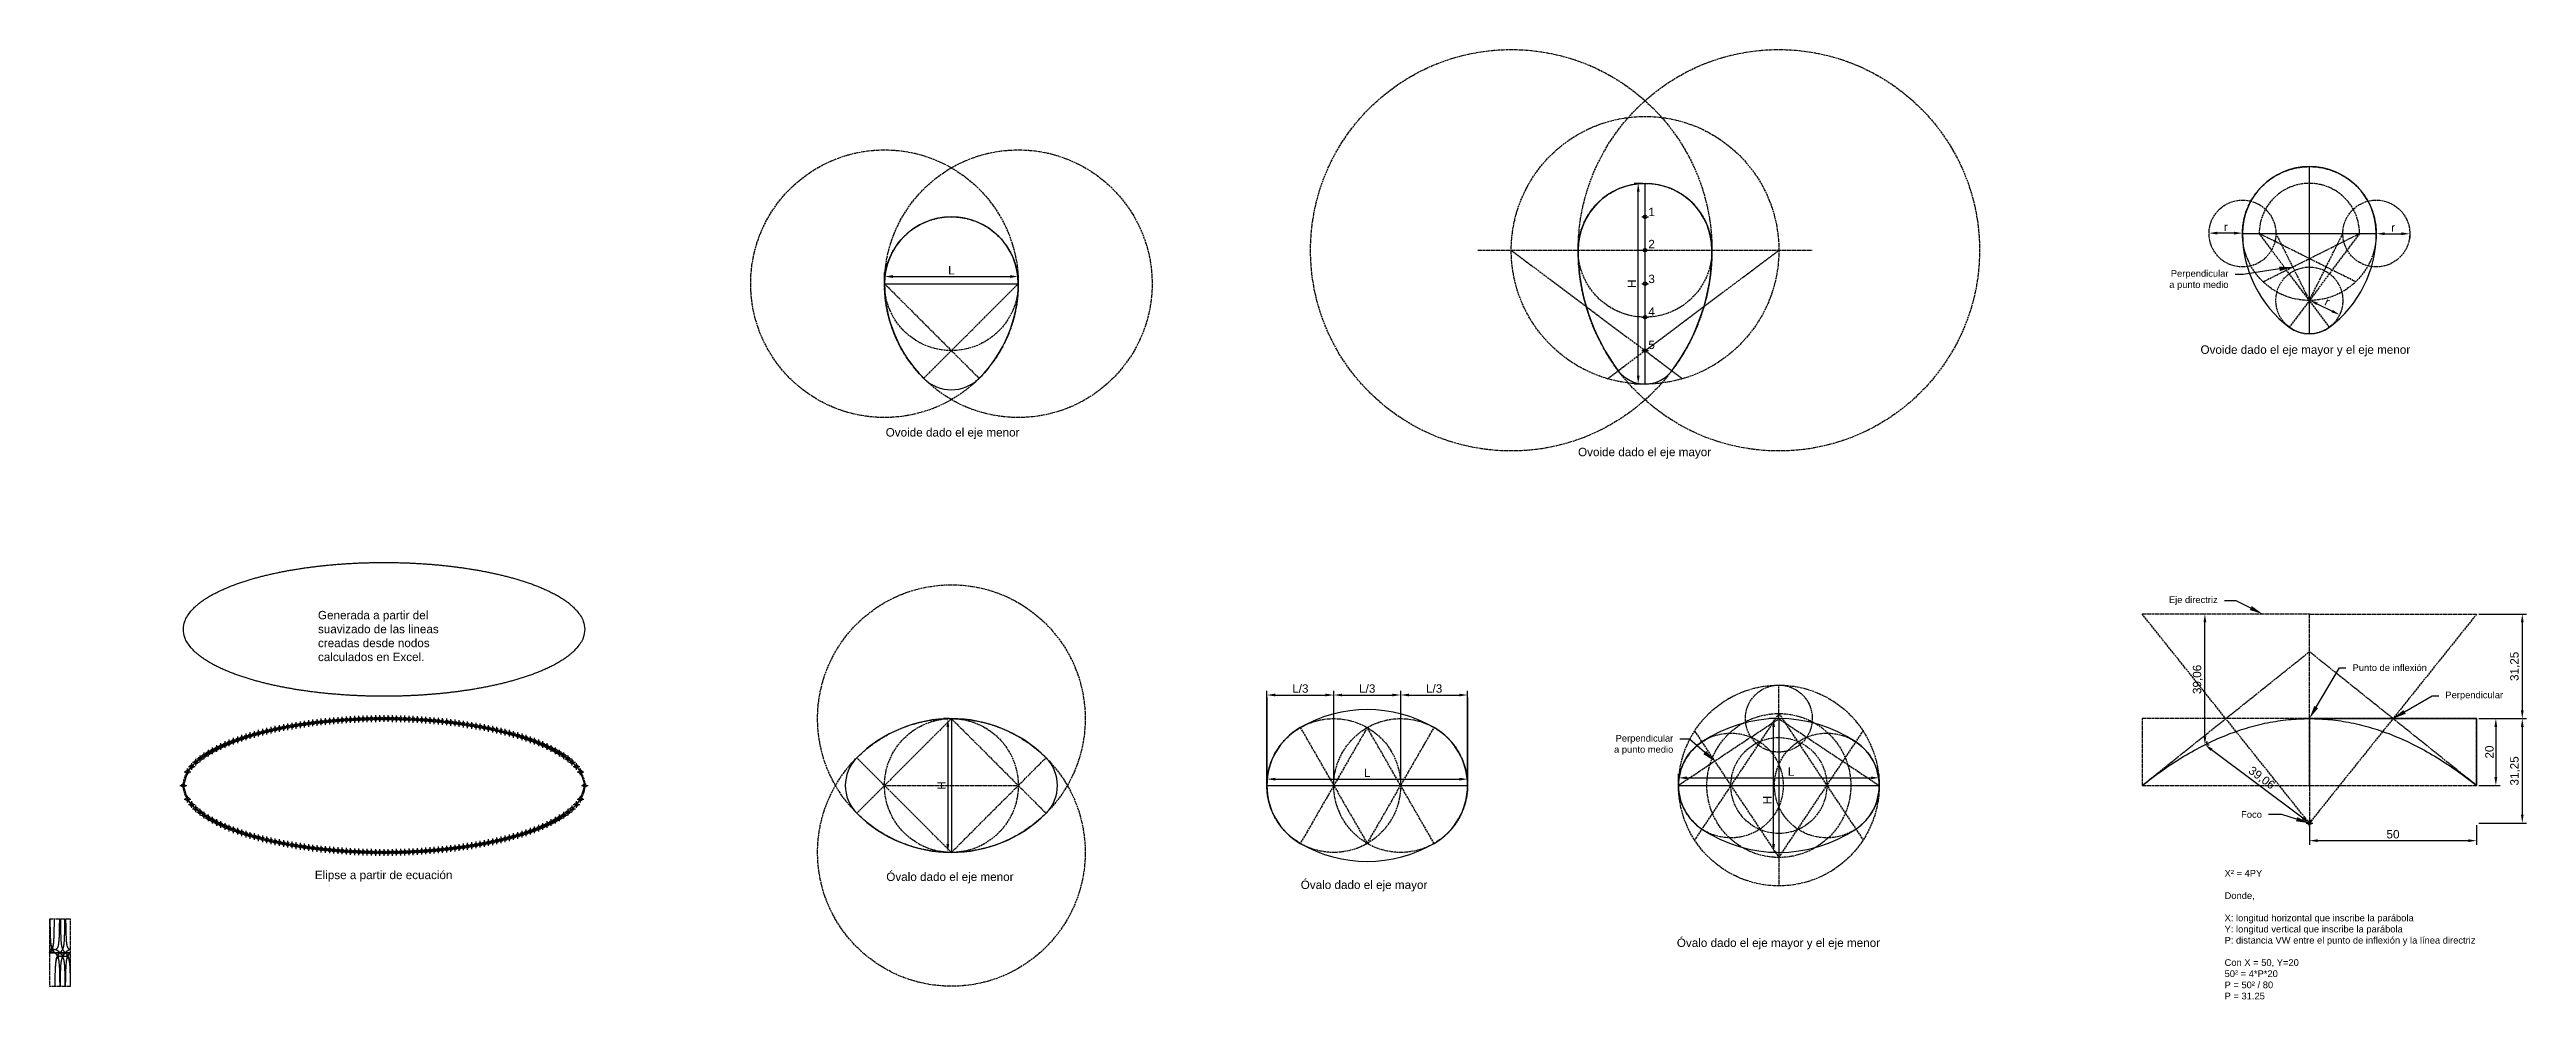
# Model space of a CAD drawing. Header units: millimetres. Extents: x 0 to 1270, y -21 to 350.
# Drawn here: x 0 to 740, y -14 to 270 of the extents above; entities that cross this region are included whole.
import ezdxf
from ezdxf import colors
from ezdxf.entities.mleader import LeaderData, LeaderLine
from ezdxf.math import Vec2, Vec3

# ---------------------------------------------------------------- set-up
doc = ezdxf.new("R2010")
doc.units = ezdxf.units.MM
doc.header["$LTSCALE"] = 0.05
doc.header["$PDMODE"] = 34
doc.header["$PDSIZE"] = 1
doc.linetypes.add('ACAD_ISO02W100', pattern=[15, 12, -3])
doc.layers.add('0-Dimension', color=92, linetype='Continuous')
doc.layers.add('0-Sketch', color=32, linetype='ACAD_ISO02W100')
doc.layers.add('0-Object', color=7, linetype='Continuous', lineweight=30)
doc.layers.add('0-Text', color=4, linetype='Continuous', lineweight=20)
doc.styles.get("Standard").update_dxf_attribs({"font": 'arial.ttf'})
doc.dimstyles.new('ISO-25', dxfattribs={"dimtxt": 2.5, "dimasz": 2.5, "dimexe": 1.25, "dimexo": 0.625, "dimtad": 1, "dimtxsty": 'Standard', "dimcen": 2.5, "dimadec": 0, "dimazin": 0, "dimtfac": 1, "dimtmove": 0, "dimatfit": 3, "dimfxl": 1, "dimarcsym": 0})

msp = doc.modelspace()

# ---------------------------------------------------------------- texts
at = {"layer": '0-Text', "attachment_point": 1}
for s, width, heights, insert, char_height in [('1', 2.5, [0], (477.974, 222.708), 2.5), ('2', 2.5, [0], (477.974, 213.112), 2.5), ('3', 2.5, [0], (477.974, 202.695), 2.5), ('4', 2.5, [0], (477.974, 192.93), 2.5), ('5', 2.5, [0], (477.974, 182.98), 2.5), ('\\pxqc;Ovoide dado el eje mayor y el eje menor', 66.00304, [0], (641.388, 181.547), 2.5), ('\\pxqc;Ovoide dado el eje menor', 47.8889, [0], (246.026, 156.822), 2.5), ('\\pxqc;Ovoide dado el eje mayor', 47.8889, [3.866], (452.902, 150.949), 2.5), ('Generada a partir del suavizado de las lineas creadas desde nodos calculados en Excel.', 36.36582, [0], (80.238, 102.189), 2.5), ('\\pxqc;Elipse a partir de ecuación', 47.8889, [0], (75.942, 24.517), 2.5), ('\\pxqc;Óvalo dado el eje menor', 47.8889, [0], (245.23, 23.975), 2.5), ('\\pxqc;Óvalo dado el eje mayor', 47.8889, [3.866], (369.029, 21.576), 2.5), ('X² = 4PY\\P\\PDonde,\\P\\P\\pxt6,8;X: longitud horizontal que inscribe la parábola\\PY: longitud vertical que inscribe la parábola\\PP: distancia VW entre el punto de inflexión y la línea directriz\\P\\PCon X = 50, Y=20\\P50² = 4*P*20\\PP = 50² / 80\\PP = 31.25', 78.87673, [39.694], (650.24, 24.75), 2), ('\\pxqc;Óvalo dado el eje mayor y el eje menor', 66.00304, [0], (483.863, 4.247), 2.5)]:
    msp.add_mtext_dynamic_manual_height_columns(s, width=width, gutter_width=12.5, heights=heights, dxfattribs=dict(at, insert=insert, char_height=char_height))

# ---------------------------------------------------------------- blocks, each defined once
blk = doc.blocks.new('*D45')
at = {"layer": '0-Dimension', "color": 0, "lineweight": -2, "transparency": 16777216}
for p, q in [((268.99, 70), (267.3, 70)), ((268.55, 67.5), (268.55, 32.5)), ((268.99, 30), (267.3, 30))]:
    blk.add_line(p, q, dxfattribs=at)
at = {"layer": '0-Dimension', "color": 0, "transparency": 16777216}
for points in [[(268.13, 67.5), (268.97, 67.5), (268.55, 70)], [(268.13, 32.5), (268.97, 32.5), (268.55, 30)]]:
    blk.add_solid(points, dxfattribs=at)
at = {"layer": 'Defpoints', "color": 0, "transparency": 16777216}
for p in [(269.62, 70), (268.55, 30), (269.62, 30)]:
    blk.add_point(p, dxfattribs=at)
at = {"layer": '0-Dimension', "color": 0, "transparency": 16777216, "insert": (266.68, 50), "char_height": 2.5, "attachment_point": 5, "rotation": 90}
blk.add_mtext('H', dxfattribs=at)
blk = doc.blocks.new('*D46')
at = {"layer": '0-Dimension', "color": 0, "lineweight": -2, "transparency": 16777216}
for p, q in [((249.62, 200.62), (249.62, 203.4)), ((252.12, 202.15), (287.12, 202.15)), ((289.62, 200.62), (289.62, 203.4))]:
    blk.add_line(p, q, dxfattribs=at)
at = {"layer": '0-Dimension', "color": 0, "transparency": 16777216}
for points in [[(252.12, 202.56), (252.12, 201.73), (249.62, 202.15)], [(287.12, 202.56), (287.12, 201.73), (289.62, 202.15)]]:
    blk.add_solid(points, dxfattribs=at)
at = {"layer": 'Defpoints', "color": 0, "transparency": 16777216}
for p in [(249.62, 200), (289.62, 202.15), (289.62, 200)]:
    blk.add_point(p, dxfattribs=at)
at = {"layer": '0-Dimension', "color": 0, "transparency": 16777216, "insert": (269.62, 204.02), "char_height": 2.5, "attachment_point": 5}
blk.add_mtext('L', dxfattribs=at)
blk = doc.blocks.new('*D2')
at = {"layer": '0-Dimension', "color": 0, "lineweight": -2, "transparency": 16777216}
for p, q in [((363.93, 50.62), (363.93, 78.3)), ((366.43, 77.05), (381.43, 77.05)), ((383.93, 50.62), (383.93, 78.3))]:
    blk.add_line(p, q, dxfattribs=at)
at = {"layer": '0-Dimension', "color": 0, "transparency": 16777216}
for points in [[(366.43, 77.47), (366.43, 76.64), (363.93, 77.05)], [(381.43, 77.47), (381.43, 76.64), (383.93, 77.05)]]:
    blk.add_solid(points, dxfattribs=at)
at = {"layer": 'Defpoints', "color": 0, "transparency": 16777216}
for p in [(383.93, 77.05), (363.93, 50), (383.93, 50)]:
    blk.add_point(p, dxfattribs=at)
at = {"layer": '0-Dimension', "color": 0, "transparency": 16777216, "insert": (373.93, 78.97), "char_height": 2.5, "attachment_point": 5}
blk.add_mtext('L/3', dxfattribs=at)
blk = doc.blocks.new('*D3')
at = {"layer": '0-Dimension', "color": 0, "lineweight": -2, "transparency": 16777216}
for p, q in [((383.93, 50.62), (383.93, 78.3)), ((386.43, 77.05), (401.43, 77.05)), ((403.93, 50.62), (403.93, 78.3))]:
    blk.add_line(p, q, dxfattribs=at)
at = {"layer": '0-Dimension', "color": 0, "transparency": 16777216}
for points in [[(386.43, 77.47), (386.43, 76.64), (383.93, 77.05)], [(401.43, 77.47), (401.43, 76.64), (403.93, 77.05)]]:
    blk.add_solid(points, dxfattribs=at)
at = {"layer": 'Defpoints', "color": 0, "transparency": 16777216}
for p in [(403.93, 77.05), (383.93, 50), (403.93, 50)]:
    blk.add_point(p, dxfattribs=at)
at = {"layer": '0-Dimension', "color": 0, "transparency": 16777216, "insert": (393.93, 78.97), "char_height": 2.5, "attachment_point": 5}
blk.add_mtext('L/3', dxfattribs=at)
blk = doc.blocks.new('*D4')
at = {"layer": '0-Dimension', "color": 0, "lineweight": -2, "transparency": 16777216}
for p, q in [((403.93, 50.62), (403.93, 78.3)), ((406.43, 77.05), (421.43, 77.05)), ((423.93, 50.62), (423.93, 78.3))]:
    blk.add_line(p, q, dxfattribs=at)
at = {"layer": '0-Dimension', "color": 0, "transparency": 16777216}
for points in [[(406.43, 77.47), (406.43, 76.64), (403.93, 77.05)], [(421.43, 77.47), (421.43, 76.64), (423.93, 77.05)]]:
    blk.add_solid(points, dxfattribs=at)
at = {"layer": 'Defpoints', "color": 0, "transparency": 16777216}
for p in [(423.93, 77.05), (403.93, 50), (423.93, 50)]:
    blk.add_point(p, dxfattribs=at)
at = {"layer": '0-Dimension', "color": 0, "transparency": 16777216, "insert": (413.93, 78.97), "char_height": 2.5, "attachment_point": 5}
blk.add_mtext('L/3', dxfattribs=at)
blk = doc.blocks.new('*D8')
at = {"layer": '0-Dimension', "color": 0, "lineweight": -2, "transparency": 16777216}
for p, q in [((516.36, 70), (514.17, 70)), ((515.42, 32.5), (515.42, 67.5)), ((516.36, 30), (514.17, 30))]:
    blk.add_line(p, q, dxfattribs=at)
at = {"layer": '0-Dimension', "color": 0, "transparency": 16777216}
for points in [[(515, 67.5), (515.83, 67.5), (515.42, 70)], [(515, 32.5), (515.83, 32.5), (515.42, 30)]]:
    blk.add_solid(points, dxfattribs=at)
at = {"layer": 'Defpoints', "color": 0, "transparency": 16777216}
for p in [(515.42, 70), (516.99, 70), (516.99, 30)]:
    blk.add_point(p, dxfattribs=at)
at = {"layer": '0-Dimension', "color": 0, "transparency": 16777216, "insert": (513.54, 45.65), "char_height": 2.5, "attachment_point": 5, "rotation": 90}
blk.add_mtext('H', dxfattribs=at)
blk = doc.blocks.new('*D9')
at = {"layer": '0-Dimension', "color": 0, "lineweight": -2, "transparency": 16777216}
for p, q in [((486.99, 50.62), (486.99, 53.54)), ((489.49, 52.29), (544.49, 52.29)), ((546.99, 50.62), (546.99, 53.54))]:
    blk.add_line(p, q, dxfattribs=at)
at = {"layer": '0-Dimension', "color": 0, "transparency": 16777216}
for points in [[(489.49, 52.7), (489.49, 51.87), (486.99, 52.29)], [(544.49, 52.7), (544.49, 51.87), (546.99, 52.29)]]:
    blk.add_solid(points, dxfattribs=at)
at = {"layer": 'Defpoints', "color": 0, "transparency": 16777216}
for p in [(546.99, 52.29), (486.99, 50), (546.99, 50)]:
    blk.add_point(p, dxfattribs=at)
at = {"layer": '0-Dimension', "color": 0, "transparency": 16777216, "insert": (520.65, 54.16), "char_height": 2.5, "attachment_point": 5}
blk.add_mtext('L', dxfattribs=at)
blk = doc.blocks.new('*D44')
at = {"layer": '0-Dimension', "color": 0, "lineweight": -2, "transparency": 16777216}
for p, q in [((363.93, 76.43), (363.93, 50.65)), ((423.93, 76.43), (423.93, 50.65)), ((366.43, 51.9), (421.43, 51.9))]:
    blk.add_line(p, q, dxfattribs=at)
at = {"layer": '0-Dimension', "color": 0, "transparency": 16777216}
for points in [[(366.43, 52.31), (366.43, 51.48), (363.93, 51.9)], [(421.43, 52.31), (421.43, 51.48), (423.93, 51.9)]]:
    blk.add_solid(points, dxfattribs=at)
at = {"layer": 'Defpoints', "color": 0, "transparency": 16777216}
for p in [(363.93, 77.05), (423.93, 77.05), (423.93, 51.9)]:
    blk.add_point(p, dxfattribs=at)
at = {"layer": '0-Dimension', "color": 0, "transparency": 16777216, "insert": (393.93, 53.77), "char_height": 2.5, "attachment_point": 5}
blk.add_mtext('L', dxfattribs=at)
blk = doc.blocks.new('*D47')
at = {"layer": '0-Dimension', "color": 0, "lineweight": -2, "transparency": 16777216}
for p, q in [((476.36, 230), (473.69, 230)), ((474.94, 172.5), (474.94, 227.5)), ((476.36, 170), (473.69, 170))]:
    blk.add_line(p, q, dxfattribs=at)
at = {"layer": '0-Dimension', "color": 0, "transparency": 16777216}
for points in [[(474.53, 227.5), (475.36, 227.5), (474.94, 230)], [(474.53, 172.5), (475.36, 172.5), (474.94, 170)]]:
    blk.add_solid(points, dxfattribs=at)
at = {"layer": 'Defpoints', "color": 0, "transparency": 16777216}
for p in [(474.94, 230), (476.99, 230), (476.99, 170)]:
    blk.add_point(p, dxfattribs=at)
at = {"layer": '0-Dimension', "color": 0, "transparency": 16777216, "insert": (473.07, 200), "char_height": 2.5, "attachment_point": 5, "rotation": 90}
blk.add_mtext('H', dxfattribs=at)
blk = doc.blocks.new('*D6')
at = {"layer": '0-Dimension', "color": 0, "lineweight": -2, "transparency": 16777216}
for p, q in [((698.09, 214.94), (703.09, 214.94)), ((695.59, 214.37), (695.59, 213.69)), ((705.59, 214.37), (705.59, 213.69))]:
    blk.add_line(p, q, dxfattribs=at)
at = {"layer": '0-Dimension', "color": 0, "transparency": 16777216}
for points in [[(698.09, 215.36), (698.09, 214.52), (695.59, 214.94)], [(703.09, 215.36), (703.09, 214.52), (705.59, 214.94)]]:
    blk.add_solid(points, dxfattribs=at)
at = {"layer": 'Defpoints', "color": 0, "transparency": 16777216}
for p in [(695.59, 215), (705.59, 215), (705.59, 214.94)]:
    blk.add_point(p, dxfattribs=at)
at = {"layer": '0-Dimension', "color": 0, "transparency": 16777216, "insert": (700.59, 216.81), "char_height": 2.5, "attachment_point": 5}
blk.add_mtext('r', dxfattribs=at)
blk = doc.blocks.new('*D7')
at = {"layer": '0-Dimension', "color": 0, "lineweight": -2, "transparency": 16777216}
for p, q in [((645.59, 215.62), (645.59, 216.37)), ((653.09, 215.12), (648.09, 215.12)), ((655.59, 215.62), (655.59, 216.37))]:
    blk.add_line(p, q, dxfattribs=at)
at = {"layer": '0-Dimension', "color": 0, "transparency": 16777216}
for points in [[(648.09, 215.54), (648.09, 214.7), (645.59, 215.12)], [(653.09, 215.54), (653.09, 214.7), (655.59, 215.12)]]:
    blk.add_solid(points, dxfattribs=at)
at = {"layer": 'Defpoints', "color": 0, "transparency": 16777216}
for p in [(645.59, 215.12), (645.59, 215), (655.59, 215)]:
    blk.add_point(p, dxfattribs=at)
at = {"layer": '0-Dimension', "color": 0, "transparency": 16777216, "insert": (650.59, 216.99), "char_height": 2.5, "attachment_point": 5}
blk.add_mtext('r', dxfattribs=at)
blk = doc.blocks.new('*D22')
at = {"layer": '0-Dimension', "color": 0, "lineweight": -2, "transparency": 16777216}
for p, q in [((726.21, 101.25), (740.49, 101.25)), ((739.24, 98.75), (739.24, 72.5)), ((726.21, 70), (740.49, 70))]:
    blk.add_line(p, q, dxfattribs=at)
at = {"layer": '0-Dimension', "color": 0, "transparency": 16777216}
for points in [[(738.82, 98.75), (739.65, 98.75), (739.24, 101.25)], [(738.82, 72.5), (739.65, 72.5), (739.24, 70)]]:
    blk.add_solid(points, dxfattribs=at)
at = {"layer": 'Defpoints', "color": 0, "transparency": 16777216}
for p in [(725.59, 101.25), (725.59, 70), (739.24, 70)]:
    blk.add_point(p, dxfattribs=at)
at = {"layer": '0-Dimension', "color": 0, "transparency": 16777216, "insert": (737.11, 85.62), "char_height": 2.5, "attachment_point": 5, "rotation": 90}
blk.add_mtext('31,25', dxfattribs=at)
blk = doc.blocks.new('*D23')
at = {"layer": '0-Dimension', "color": 0, "lineweight": -2, "transparency": 16777216}
for p, q in [((726.21, 70), (740.49, 70)), ((739.24, 67.5), (739.24, 41.25)), ((726.21, 38.75), (740.49, 38.75))]:
    blk.add_line(p, q, dxfattribs=at)
at = {"layer": '0-Dimension', "color": 0, "transparency": 16777216}
for points in [[(738.82, 67.5), (739.65, 67.5), (739.24, 70)], [(738.82, 41.25), (739.65, 41.25), (739.24, 38.75)]]:
    blk.add_solid(points, dxfattribs=at)
at = {"layer": 'Defpoints', "color": 0, "transparency": 16777216}
for p in [(725.59, 70), (725.59, 38.75), (739.24, 38.75)]:
    blk.add_point(p, dxfattribs=at)
at = {"layer": '0-Dimension', "color": 0, "transparency": 16777216, "insert": (737.11, 54.37), "char_height": 2.5, "attachment_point": 5, "rotation": 90}
blk.add_mtext('31,25', dxfattribs=at)
blk = doc.blocks.new('*D24')
at = {"layer": '0-Dimension', "color": 0, "lineweight": -2, "transparency": 16777216}
for p, q in [((726.21, 70), (732.59, 70)), ((731.34, 67.5), (731.34, 52.5)), ((726.21, 50), (732.59, 50))]:
    blk.add_line(p, q, dxfattribs=at)
at = {"layer": '0-Dimension', "color": 0, "transparency": 16777216}
for points in [[(730.92, 67.5), (731.75, 67.5), (731.34, 70)], [(730.92, 52.5), (731.75, 52.5), (731.34, 50)]]:
    blk.add_solid(points, dxfattribs=at)
at = {"layer": 'Defpoints', "color": 0, "transparency": 16777216}
for p in [(725.59, 70), (725.59, 50), (731.34, 50)]:
    blk.add_point(p, dxfattribs=at)
at = {"layer": '0-Dimension', "color": 0, "transparency": 16777216, "insert": (729.43, 60), "char_height": 2.5, "attachment_point": 5, "rotation": 90}
blk.add_mtext('20', dxfattribs=at)
blk = doc.blocks.new('*D25')
at = {"layer": '0-Dimension', "color": 0, "lineweight": -2, "transparency": 16777216}
for p, q in [((675.59, 38.12), (675.59, 32.27)), ((725.59, 38.12), (725.59, 32.27)), ((678.09, 33.52), (723.09, 33.52))]:
    blk.add_line(p, q, dxfattribs=at)
at = {"layer": '0-Dimension', "color": 0, "transparency": 16777216}
for points in [[(678.09, 33.93), (678.09, 33.1), (675.59, 33.52)], [(723.09, 33.93), (723.09, 33.1), (725.59, 33.52)]]:
    blk.add_solid(points, dxfattribs=at)
at = {"layer": 'Defpoints', "color": 0, "transparency": 16777216}
for p in [(675.59, 38.75), (725.59, 38.75), (725.59, 33.52)]:
    blk.add_point(p, dxfattribs=at)
at = {"layer": '0-Dimension', "color": 0, "transparency": 16777216, "insert": (700.59, 35.42), "char_height": 2.5, "attachment_point": 5}
blk.add_mtext('50', dxfattribs=at)
blk = doc.blocks.new('*D26')
at = {"layer": '0-Dimension', "color": 0, "lineweight": -2, "transparency": 16777216}
for p, q in [((644.73, 62.69), (645.1, 63.19)), ((673.59, 40.25), (646.35, 60.69)), ((675.96, 39.25), (676.34, 39.75))]:
    blk.add_line(p, q, dxfattribs=at)
at = {"layer": '0-Dimension', "color": 0, "transparency": 16777216}
for points in [[(646.6, 61.03), (646.1, 60.36), (644.35, 62.19)], [(673.84, 40.58), (673.34, 39.92), (675.59, 38.75)]]:
    blk.add_solid(points, dxfattribs=at)
at = {"layer": 'Defpoints', "color": 0, "transparency": 16777216}
for p in [(644.35, 62.19), (644.35, 62.19), (675.59, 38.75)]:
    blk.add_point(p, dxfattribs=at)
at = {"layer": '0-Dimension', "color": 0, "transparency": 16777216, "insert": (661.25, 52.17), "char_height": 2.5, "attachment_point": 5, "rotation": 323.11096}
blk.add_mtext('39,06', dxfattribs=at)
blk = doc.blocks.new('*D27')
at = {"layer": '0-Dimension', "color": 0, "lineweight": -2, "transparency": 16777216}
for p, q in [((643.78, 101.25), (643.1, 101.25)), ((644.35, 64.69), (644.35, 98.75)), ((644.98, 62.19), (645.6, 62.19))]:
    blk.add_line(p, q, dxfattribs=at)
at = {"layer": '0-Dimension', "color": 0, "transparency": 16777216}
for points in [[(643.94, 98.75), (644.77, 98.75), (644.35, 101.25)], [(643.94, 64.69), (644.77, 64.69), (644.35, 62.19)]]:
    blk.add_solid(points, dxfattribs=at)
at = {"layer": 'Defpoints', "color": 0, "transparency": 16777216}
for p in [(644.35, 101.25), (644.41, 101.25), (644.35, 62.19)]:
    blk.add_point(p, dxfattribs=at)
at = {"layer": '0-Dimension', "color": 0, "transparency": 16777216, "insert": (642.23, 81.72), "char_height": 2.5, "attachment_point": 5, "rotation": 90}
blk.add_mtext('39,06', dxfattribs=at)
blk = doc.blocks.new('*D43')
at = {"layer": '0-Dimension', "color": 0, "lineweight": -2, "transparency": 16777216}
for p, q in [((675.86, 195.56), (676.18, 196.22)), ((677.89, 194), (682.38, 191.82)), ((684.86, 191.19), (685.18, 191.85))]:
    blk.add_line(p, q, dxfattribs=at)
at = {"layer": '0-Dimension', "color": 0, "transparency": 16777216}
for points in [[(678.07, 194.38), (677.7, 193.63), (675.64, 195.1)], [(682.56, 192.19), (682.2, 191.44), (684.63, 190.72)]]:
    blk.add_solid(points, dxfattribs=at)
at = {"layer": 'Defpoints', "color": 0, "transparency": 16777216}
for p in [(675.59, 195), (684.58, 190.62), (684.63, 190.72)]:
    blk.add_point(p, dxfattribs=at)
at = {"layer": '0-Dimension', "color": 0, "transparency": 16777216, "insert": (680.95, 194.6), "char_height": 2.5, "attachment_point": 5, "rotation": 334.05484}
blk.add_mtext('r', dxfattribs=at)

# ---------------------------------------------------------------- dimensions: what is measured, and where the dimension line sits
at = {"layer": '0-Dimension'}
for base, p1, p2, picture, middle in [((474.944, 230), (476.989, 170), (476.989, 230), '*D47', (474.944, 200)), ((268.552, 30), (269.617, 70), (269.617, 30), '*D45', (268.552, 50)), ((515.417, 70), (516.989, 30), (516.989, 70), '*D8', (515.417, 45.648))]:
    dim = msp.add_linear_dim(base=base, p1=p1, p2=p2, angle=90, text='H', dimstyle='ISO-25', dxfattribs=at)
    dim.commit()
    dim.dimension.update_dxf_attribs({"geometry": picture, "text_midpoint": middle, "dimtype": 160})
for base, p1, p2, text, picture, middle in [((645.59, 215.12), (655.59, 215), (645.59, 215), 'r', '*D7', (650.59, 216.995)), ((705.59, 214.94), (695.59, 215), (705.59, 215), 'r', '*D6', (700.59, 216.815)), ((289.617, 202.148), (249.617, 200), (289.617, 200), 'L', '*D46', (269.617, 204.023)), ((383.927, 77.055), (363.927, 50), (383.927, 50), 'L/3', '*D2', (373.927, 78.973))]:
    dim = msp.add_linear_dim(base=base, p1=p1, p2=p2, text=text, dimstyle='ISO-25', dxfattribs=at)
    dim.commit()
    dim.dimension.update_dxf_attribs({"geometry": picture, "text_midpoint": middle})
dim = msp.add_aligned_dim(p1=(675.59, 195), p2=(684.582, 190.625), distance=0.108, text='r', dimstyle='ISO-25', dxfattribs=at)
dim.commit()
dim.dimension.update_dxf_attribs({"geometry": '*D43', "text_midpoint": (680.954, 194.596)})
for base, p1, p2, picture, middle in [((644.353, 101.25), (644.353, 62.194), (644.409, 101.25), '*D27', (642.225, 81.722)), ((739.238, 70), (725.59, 101.25), (725.59, 70), '*D22', (737.11, 85.625))]:
    dim = msp.add_linear_dim(base=base, p1=p1, p2=p2, angle=90, dimstyle='ISO-25', dxfattribs=at)
    dim.commit()
    dim.dimension.update_dxf_attribs({"geometry": picture, "text_midpoint": middle})
for base, p1, p2, picture, middle in [((423.927, 51.897), (363.927, 77.055), (423.927, 77.055), '*D44', (393.927, 51.897)), ((546.989, 52.286), (486.989, 50), (546.989, 50), '*D9', (520.654, 52.286))]:
    dim = msp.add_linear_dim(base=base, p1=p1, p2=p2, text='L', dimstyle='ISO-25', dxfattribs=at)
    dim.commit()
    dim.dimension.update_dxf_attribs({"geometry": picture, "text_midpoint": middle, "dimtype": 160})
for base, p1, p2, picture, middle in [((403.927, 77.055), (383.927, 50), (403.927, 50), '*D3', (393.927, 78.973)), ((423.927, 77.055), (403.927, 50), (423.927, 50), '*D4', (413.927, 78.973))]:
    dim = msp.add_linear_dim(base=base, p1=p1, p2=p2, text='L/3', dimstyle='ISO-25', override={"dimtmove": 1}, dxfattribs=at)
    dim.commit()
    dim.dimension.update_dxf_attribs({"geometry": picture, "text_midpoint": middle})
dim = msp.add_linear_dim(base=(739.238, 38.75), p1=(725.59, 70), p2=(725.59, 38.75), angle=90, dimstyle='ISO-25', override={"dimtmove": 1}, dxfattribs=at)
dim.commit()
dim.dimension.update_dxf_attribs({"geometry": '*D23', "text_midpoint": (737.11, 54.375)})
for p1, p2, distance, picture, middle in [((725.59, 70), (725.59, 50), 5.746, '*D24', (729.434, 60)), ((675.59, 38.75), (644.353, 62.194), 0, '*D26', (661.248, 52.173))]:
    dim = msp.add_aligned_dim(p1=p1, p2=p2, distance=distance, dimstyle='ISO-25', dxfattribs=at)
    dim.commit()
    dim.dimension.update_dxf_attribs({"geometry": picture, "text_midpoint": middle})
dim = msp.add_linear_dim(base=(725.59, 33.515), p1=(675.59, 38.75), p2=(725.59, 38.75), dimstyle='ISO-25', dxfattribs=at)
dim.commit()
dim.dimension.update_dxf_attribs({"geometry": '*D25', "text_midpoint": (700.59, 35.416)})

# ---------------------------------------------------------------- linework, layer by layer
at = {"layer": '0-Dimension'}
msp.add_point((675.59, 38.75), dxfattribs=at)
at = {"layer": '0-Object'}
for p, q in [((476.989, 170), (476.989, 230)), ((675.59, 185), (675.59, 235)), ((655.59, 215), (695.59, 215)), ((249.617, 200), (289.617, 200)), ((269.617, 70), (269.617, 30)), ((516.989, 70), (516.989, 30)), ((675.59, 70), (725.59, 70)), ((725.59, 70), (725.59, 50)), ((363.927, 50), (423.927, 50)), ((486.989, 50), (546.989, 50))]:
    msp.add_line(p, q, dxfattribs=at)
msp.add_lwpolyline([(159.999, 96.674), (159.999, 96.674), (159.999, 96.674), (159.999, 96.674), (159.999, 96.674), (159.999, 96.674), (159.999, 96.674), (159.999, 96.674), (159.999, 96.674), (159.999, 96.674), (159.999, 96.674), (159.999, 96.674), (159.999, 96.674), (159.999, 96.674), (159.999, 96.674), (159.999, 96.674), (159.999, 96.674), (159.999, 96.674), (159.999, 96.674), (159.999, 96.674), (159.999, 96.674), (159.999, 96.674), (159.999, 96.674), (159.999, 96.674), (159.999, 96.674), (159.999, 96.674), (159.999, 96.674), (159.999, 96.674), (159.999, 96.674), (159.999, 96.674), (159.999, 96.674), (159.999, 96.674), (159.999, 96.674), (159.999, 96.674), (159.999, 96.674), (159.999, 96.674), (159.999, 96.674), (159.999, 96.674), (159.999, 96.674), (159.999, 96.674), (159.999, 96.674), (159.999, 96.674), (159.999, 96.674), (159.999, 96.674), (159.999, 96.674), (159.999, 96.674), (159.999, 96.674), (159.999, 96.674), (159.999, 96.674), (159.999, 96.674), (159.999, 96.674), (159.999, 96.674, -0.0588913), (159.55, 94.221, -0.0820513), (158.749, 92.613, -0.0054302), (157.716, 91.216, -0.0282153), (157.499, 90.961, -0.0065303), (156.624, 90.065, -0.0159639), (156.249, 89.715, -0.0073534), (155.505, 89.081, -0.0111516), (154.999, 88.681, -0.0062353), (154.286, 88.158, -0.0084527), (153.749, 87.787, -0.0052922), (153.054, 87.334, -0.0067399), (152.499, 86.992, -0.0045538), (151.815, 86.591, -0.0055666), (151.249, 86.274, -0.0039753), (150.574, 85.913, -0.0047191), (149.999, 85.619, -0.0035158), (149.33, 85.29, -0.0040821), (148.749, 85.015, -0.0031452), (148.085, 84.713, -0.0035887), (147.499, 84.455, -0.0028416), (146.839, 84.175, -0.0031969), (146.249, 83.934, -0.0025897), (145.592, 83.673, -0.0028796), (144.999, 83.446, -0.002378), (144.345, 83.203, -0.0026183), (143.749, 82.988, -0.0021983), (143.098, 82.76, -0.0024001), (142.499, 82.557, -0.0020443), (141.85, 82.343, -0.0022157), (141.249, 82.151, -0.0019112), (140.602, 81.949, -0.0020582), (139.999, 81.767, -0.0017954), (139.354, 81.578, -0.0019226), (138.749, 81.405, -0.0016939), (138.105, 81.226, -0.0018047), (137.499, 81.062, -0.0016045), (136.856, 80.893, -0.0017017), (136.249, 80.737, -0.0015253), (135.608, 80.577, -0.001611), (134.999, 80.43, -0.0014549), (134.359, 80.279, -0.0015309), (133.749, 80.139, -0.001392), (133.11, 79.996, -0.0014596), (132.499, 79.863, -0.0013356), (131.861, 79.727, -0.001396), (131.249, 79.601, -0.0012849), (130.612, 79.473, -0.0013391), (129.999, 79.354, -0.0012392), (129.363, 79.233, -0.001288), (128.749, 79.12, -0.001198), (128.113, 79.006, -0.0012419), (127.499, 78.899, -0.0011607), (126.864, 78.791, -0.0012003), (126.249, 78.69, -0.0011268), (125.615, 78.589, -0.0011627), (124.999, 78.493, -0.0010961), (124.365, 78.398, -0.0011286), (123.749, 78.308, -0.0010683), (123.116, 78.218, -0.0010978), (122.499, 78.134, -0.001043), (121.867, 78.05, -0.0010697), (121.249, 77.971, -0.0010201), (120.617, 77.892, -0.0010443), (119.999, 77.818, -0.0009993), (119.368, 77.745, -0.0010212), (118.749, 77.676, -0.0009805), (118.118, 77.608, -0.0010003), (117.499, 77.544, -0.0009635), (116.869, 77.481, -0.0009814), (116.249, 77.422, -0.0009482), (115.619, 77.364, -0.0009643), (114.999, 77.31, -0.0009345), (114.37, 77.257, -0.0009489), (113.749, 77.207, -0.0009223), (113.12, 77.159, -0.0009351), (112.499, 77.113, -0.0009114), (111.87, 77.07, -0.0009228), (111.249, 77.029, -0.0009019), (110.621, 76.99, -0.0009119), (109.999, 76.954, -0.0008936), (109.371, 76.92, -0.0009023), (108.749, 76.888, -0.0008866), (108.122, 76.859, -0.000894), (107.499, 76.831, -0.0008807), (106.872, 76.806, -0.0008869), (106.249, 76.783, -0.0008759), (105.623, 76.763, -0.0008809), (104.999, 76.744, -0.0008722), (104.373, 76.728, -0.0008761), (103.749, 76.714, -0.0008696), (103.123, 76.702, -0.0008724), (102.499, 76.692, -0.0008681), (101.874, 76.684, -0.0008697), (101.249, 76.679, -0.0008676), (100.624, 76.676, -0.0008681), (99.999, 76.674, -0.0008681), (99.374, 76.676, -0.0008676), (98.749, 76.679, -0.0008697), (98.125, 76.684, -0.0008681), (97.499, 76.692, -0.0008724), (96.875, 76.702, -0.0008696), (96.249, 76.714, -0.0008761), (95.626, 76.728, -0.0008722), (94.999, 76.744, -0.0008809), (94.376, 76.763, -0.0008759), (93.749, 76.783, -0.0008869), (93.126, 76.806, -0.0008807), (92.499, 76.831, -0.000894), (91.877, 76.859, -0.0008866), (91.249, 76.888, -0.0009023), (90.627, 76.92, -0.0008936), (89.999, 76.954, -0.0009119), (89.378, 76.99, -0.0009019), (88.749, 77.029, -0.0009228), (88.128, 77.07, -0.0009114), (87.499, 77.113, -0.0009351), (86.878, 77.159, -0.0009223), (86.249, 77.207, -0.0009489), (85.629, 77.257, -0.0009345), (84.999, 77.31, -0.0009643), (84.379, 77.364, -0.0009482), (83.749, 77.422, -0.0009814), (83.13, 77.481, -0.0009635), (82.499, 77.544, -0.0010003), (81.88, 77.608, -0.0009805), (81.249, 77.676, -0.0010212), (80.631, 77.745, -0.0009993), (79.999, 77.818, -0.0010443), (79.381, 77.892, -0.0010201), (78.749, 77.971, -0.0010697), (78.132, 78.05, -0.001043), (77.499, 78.134, -0.0010978), (76.883, 78.218, -0.0010683), (76.249, 78.308, -0.0011286), (75.633, 78.398, -0.0010961), (74.999, 78.493, -0.0011627), (74.384, 78.589, -0.0011268), (73.749, 78.69, -0.0012003), (73.135, 78.791, -0.0011607), (72.499, 78.899, -0.0012419), (71.885, 79.006, -0.001198), (71.249, 79.12, -0.001288), (70.636, 79.233, -0.0012392), (69.999, 79.354, -0.0013391), (69.387, 79.473, -0.0012849), (68.749, 79.601, -0.001396), (68.138, 79.727, -0.0013356), (67.499, 79.863, -0.0014596), (66.889, 79.996, -0.001392), (66.249, 80.139, -0.0015309), (65.64, 80.279, -0.0014549), (64.999, 80.43, -0.001611), (64.391, 80.577, -0.0015253), (63.749, 80.737, -0.0017017), (63.142, 80.893, -0.0016045), (62.499, 81.062, -0.0018047), (61.893, 81.226, -0.0016939), (61.249, 81.405, -0.0019226), (60.645, 81.578, -0.0017954), (59.999, 81.767, -0.0020582), (59.397, 81.949, -0.0019112), (58.749, 82.151, -0.0022157), (58.149, 82.343, -0.0020443), (57.499, 82.557, -0.0024001), (56.901, 82.76, -0.0021983), (56.249, 82.988, -0.0026183), (55.653, 83.203, -0.002378), (54.999, 83.446, -0.0028796), (54.406, 83.673, -0.0025897), (53.749, 83.934, -0.0031969), (53.159, 84.175, -0.0028416), (52.499, 84.455, -0.0035887), (51.914, 84.713, -0.0031452), (51.249, 85.015, -0.0040821), (50.669, 85.29, -0.0035158), (49.999, 85.619, -0.0047191), (49.425, 85.913, -0.0039753), (48.749, 86.274, -0.0055666), (48.183, 86.591, -0.0045538), (47.499, 86.992, -0.0067399), (46.945, 87.334, -0.0052922), (46.249, 87.787, -0.0084527), (45.712, 88.158, -0.0062353), (44.999, 88.681, -0.0111516), (44.493, 89.081, -0.0073534), (43.749, 89.715, -0.0159639), (43.375, 90.065, -0.0065303), (42.499, 90.961, -0.0282153), (42.283, 91.216, -0.0054302), (41.249, 92.613, -0.0820513), (40.448, 94.221, -0.0588913), (39.999, 96.674), (39.999, 96.674), (39.999, 96.674), (39.999, 96.674), (39.999, 96.674), (39.999, 96.674), (39.999, 96.674), (39.999, 96.674), (39.999, 96.674), (39.999, 96.674), (39.999, 96.674), (39.999, 96.674), (39.999, 96.674), (39.999, 96.674), (39.999, 96.674), (39.999, 96.674), (39.999, 96.674), (39.999, 96.674), (39.999, 96.674), (39.999, 96.674), (39.999, 96.674), (39.999, 96.674), (39.999, 96.674), (39.999, 96.674), (39.999, 96.674), (39.999, 96.674), (39.999, 96.674), (39.999, 96.674), (39.999, 96.674), (39.999, 96.674), (39.999, 96.674), (39.999, 96.674), (39.999, 96.674), (39.999, 96.674), (39.999, 96.674), (39.999, 96.674), (39.999, 96.674), (39.999, 96.674), (39.999, 96.674), (39.999, 96.674), (39.999, 96.674), (39.999, 96.674), (39.999, 96.674), (39.999, 96.674), (39.999, 96.674), (39.999, 96.674), (39.999, 96.674), (39.999, 96.674), (39.999, 96.674), (39.999, 96.674), (39.999, 96.674), (39.999, 96.674), (39.999, 96.674), (39.999, 96.674), (39.999, 96.674), (39.999, 96.674), (39.999, 96.674), (39.999, 96.674), (39.999, 96.674), (39.999, 96.674), (39.999, 96.674), (39.999, 96.674), (39.999, 96.674), (39.999, 96.674), (39.999, 96.674), (39.999, 96.674), (39.999, 96.674), (39.999, 96.674), (39.999, 96.674), (39.999, 96.674), (39.999, 96.674), (39.999, 96.674), (39.999, 96.674), (39.999, 96.674), (39.999, 96.674), (39.999, 96.674), (39.999, 96.674), (39.999, 96.674), (39.999, 96.674), (39.999, 96.674), (39.999, 96.674), (39.999, 96.674), (39.999, 96.674), (39.999, 96.674), (39.999, 96.674), (39.999, 96.674), (39.999, 96.674), (39.999, 96.674), (39.999, 96.674), (39.999, 96.674), (39.999, 96.674), (39.999, 96.674), (39.999, 96.674), (39.999, 96.674), (39.999, 96.674), (39.999, 96.674), (39.999, 96.674), (39.999, 96.674), (39.999, 96.674), (39.999, 96.674), (39.999, 96.674), (39.999, 96.674), (39.999, 96.674, -0.0588913), (40.448, 99.128, -0.0820513), (41.249, 100.736, -0.0054302), (42.283, 102.132, -0.0282153), (42.499, 102.388, -0.0065303), (43.375, 103.284, -0.0159639), (43.749, 103.634, -0.0073534), (44.493, 104.268, -0.0111516), (44.999, 104.668, -0.0062353), (45.712, 105.191, -0.0084527), (46.249, 105.562, -0.0052922), (46.945, 106.015, -0.0067399), (47.499, 106.357, -0.0045538), (48.183, 106.758, -0.0055666), (48.749, 107.074, -0.0039753), (49.425, 107.436, -0.0047191), (49.999, 107.73, -0.0035158), (50.669, 108.059, -0.0040821), (51.249, 108.334, -0.0031452), (51.914, 108.636, -0.0035887), (52.499, 108.894, -0.0028416), (53.159, 109.173, -0.0031969), (53.749, 109.415, -0.0025897), (54.406, 109.676, -0.0028796), (54.999, 109.903, -0.002378), (55.653, 110.146, -0.0026183), (56.249, 110.361, -0.0021983), (56.901, 110.589, -0.0024001), (57.499, 110.792, -0.0020443), (58.149, 111.006, -0.0022157), (58.749, 111.198, -0.0019112), (59.397, 111.399, -0.0020582), (59.999, 111.582, -0.0017954), (60.645, 111.771, -0.0019226), (61.249, 111.944, -0.0016939), (61.893, 112.123, -0.0018047), (62.499, 112.287, -0.0016045), (63.142, 112.456, -0.0017017), (63.749, 112.612, -0.0015253), (64.391, 112.772, -0.001611), (64.999, 112.919, -0.0014549), (65.64, 113.07, -0.0015309), (66.249, 113.21, -0.001392), (66.889, 113.353, -0.0014596), (67.499, 113.486, -0.0013356), (68.138, 113.622, -0.001396), (68.749, 113.748, -0.0012849), (69.387, 113.876, -0.0013391), (69.999, 113.995, -0.0012392), (70.636, 114.116, -0.001288), (71.249, 114.229, -0.001198), (71.885, 114.343, -0.0012419), (72.499, 114.45, -0.0011607), (73.135, 114.558, -0.0012003), (73.749, 114.659, -0.0011268), (74.384, 114.76, -0.0011627), (74.999, 114.856, -0.0010961), (75.633, 114.951, -0.0011286), (76.249, 115.041, -0.0010683), (76.883, 115.13, -0.0010978), (77.499, 115.215, -0.001043), (78.132, 115.299, -0.0010697), (78.749, 115.378, -0.0010201), (79.381, 115.457, -0.0010443), (79.999, 115.531, -0.0009993), (80.631, 115.604, -0.0010212), (81.249, 115.673, -0.0009805), (81.88, 115.741, -0.0010003), (82.499, 115.805, -0.0009635), (83.13, 115.868, -0.0009814), (83.749, 115.927, -0.0009482), (84.379, 115.985, -0.0009643), (84.999, 116.039, -0.0009345), (85.629, 116.092, -0.0009489), (86.249, 116.142, -0.0009223), (86.878, 116.19, -0.0009351), (87.499, 116.236, -0.0009114), (88.128, 116.279, -0.0009228), (88.749, 116.32, -0.0009019), (89.378, 116.359, -0.0009119), (89.999, 116.395, -0.0008936), (90.627, 116.429, -0.0009023), (91.249, 116.461, -0.0008866), (91.877, 116.49, -0.000894), (92.499, 116.518, -0.0008807), (93.126, 116.543, -0.0008869), (93.749, 116.566, -0.0008759), (94.376, 116.586, -0.0008809), (94.999, 116.605, -0.0008722), (95.626, 116.621, -0.0008761), (96.249, 116.635, -0.0008696), (96.875, 116.647, -0.0008724), (97.499, 116.657, -0.0008681), (98.125, 116.665, -0.0008697), (98.749, 116.67, -0.0008676), (99.374, 116.673, -0.0008681), (99.999, 116.674, -0.0008681), (100.624, 116.673, -0.0008676), (101.249, 116.67, -0.0008697), (101.874, 116.665, -0.0008681), (102.499, 116.657, -0.0008724), (103.123, 116.647, -0.0008696), (103.749, 116.635, -0.0008761), (104.373, 116.621, -0.0008722), (104.999, 116.605, -0.0008809), (105.623, 116.586, -0.0008759), (106.249, 116.566, -0.0008869), (106.872, 116.543, -0.0008807), (107.499, 116.518, -0.000894), (108.122, 116.49, -0.0008866), (108.749, 116.461, -0.0009023), (109.371, 116.429, -0.0008936), (109.999, 116.395, -0.0009119), (110.621, 116.359, -0.0009019), (111.249, 116.32, -0.0009228), (111.87, 116.279, -0.0009114), (112.499, 116.236, -0.0009351), (113.12, 116.19, -0.0009223), (113.749, 116.142, -0.0009489), (114.37, 116.092, -0.0009345), (114.999, 116.039, -0.0009643), (115.619, 115.985, -0.0009482), (116.249, 115.927, -0.0009814), (116.869, 115.868, -0.0009635), (117.499, 115.805, -0.0010003), (118.118, 115.741, -0.0009805), (118.749, 115.673, -0.0010212), (119.368, 115.604, -0.0009993), (119.999, 115.531, -0.0010443), (120.617, 115.457, -0.0010201), (121.249, 115.378, -0.0010697), (121.867, 115.299, -0.001043), (122.499, 115.215, -0.0010978), (123.116, 115.13, -0.0010683), (123.749, 115.041, -0.0011286), (124.365, 114.951, -0.0010961), (124.999, 114.856, -0.0011627), (125.615, 114.76, -0.0011268), (126.249, 114.659, -0.0012003), (126.864, 114.558, -0.0011607), (127.499, 114.45, -0.0012419), (128.113, 114.343, -0.001198), (128.749, 114.229, -0.001288), (129.363, 114.116, -0.0012392), (129.999, 113.995, -0.0013391), (130.612, 113.876, -0.0012849), (131.249, 113.748, -0.001396), (131.861, 113.622, -0.0013356), (132.499, 113.486, -0.0014596), (133.11, 113.353, -0.001392), (133.749, 113.21, -0.0015309), (134.359, 113.07, -0.0014549), (134.999, 112.919, -0.001611), (135.608, 112.772, -0.0015253), (136.249, 112.612, -0.0017017), (136.856, 112.456, -0.0016045), (137.499, 112.287, -0.0018047), (138.105, 112.123, -0.0016939), (138.749, 111.944, -0.0019226), (139.354, 111.771, -0.0017954), (139.999, 111.582, -0.0020582), (140.602, 111.399, -0.0019112), (141.249, 111.198, -0.0022157), (141.85, 111.006, -0.0020443), (142.499, 110.792, -0.0024001), (143.098, 110.589, -0.0021983), (143.749, 110.361, -0.0026183), (144.345, 110.146, -0.002378), (144.999, 109.903, -0.0028796), (145.592, 109.676, -0.0025897), (146.249, 109.415, -0.0031969), (146.839, 109.173, -0.0028416), (147.499, 108.894, -0.0035887), (148.085, 108.636, -0.0031452), (148.749, 108.334, -0.0040821), (149.33, 108.059, -0.0035158), (149.999, 107.73, -0.0047191), (150.574, 107.436, -0.0039753), (151.249, 107.074, -0.0055666), (151.815, 106.758, -0.0045538), (152.499, 106.357, -0.0067399), (153.054, 106.015, -0.0052922), (153.749, 105.562, -0.0084527), (154.286, 105.191, -0.0062353), (154.999, 104.668, -0.0111516), (155.505, 104.268, -0.0073534), (156.249, 103.634, -0.0159639), (156.624, 103.284, -0.0065303), (157.499, 102.388, -0.0282153), (157.716, 102.132, -0.0054302), (158.749, 100.736, -0.0820513), (159.55, 99.128, -0.0588913), (159.999, 96.674), (159.999, 96.674), (159.999, 96.674), (159.999, 96.674), (159.999, 96.674), (159.999, 96.674), (159.999, 96.674), (159.999, 96.674), (159.999, 96.674), (159.999, 96.674), (159.999, 96.674), (159.999, 96.674), (159.999, 96.674), (159.999, 96.674), (159.999, 96.674), (159.999, 96.674), (159.999, 96.674), (159.999, 96.674), (159.999, 96.674), (159.999, 96.674), (159.999, 96.674), (159.999, 96.674), (159.999, 96.674), (159.999, 96.674), (159.999, 96.674), (159.999, 96.674), (159.999, 96.674), (159.999, 96.674), (159.999, 96.674), (159.999, 96.674), (159.999, 96.674), (159.999, 96.674), (159.999, 96.674), (159.999, 96.674), (159.999, 96.674), (159.999, 96.674), (159.999, 96.674), (159.999, 96.674), (159.999, 96.674), (159.999, 96.674), (159.999, 96.674), (159.999, 96.674), (159.999, 96.674), (159.999, 96.674), (159.999, 96.674), (159.999, 96.674), (159.999, 96.674), (159.999, 96.674), (159.999, 96.674), (159.999, 96.674), (159.999, 96.674)], format="xyb", close=True, dxfattribs=at)
for points in [[(100, 70), (98.75, 69.996), (97.5, 69.983), (96.25, 69.961), (95, 69.93), (93.75, 69.891), (92.5, 69.843), (91.25, 69.786), (90, 69.72), (88.75, 69.645), (87.5, 69.561), (86.25, 69.468), (85, 69.365), (83.75, 69.253), (82.5, 69.13), (81.25, 68.998), (80, 68.856), (78.75, 68.704), (77.5, 68.54), (76.25, 68.366), (75, 68.181), (73.75, 67.984), (72.5, 67.776), (71.25, 67.554), (70, 67.321), (68.75, 67.073), (67.5, 66.812), (66.25, 66.536), (65, 66.245), (63.75, 65.937), (62.5, 65.612), (61.25, 65.27), (60, 64.907), (58.75, 64.524), (57.5, 64.118), (56.25, 63.687), (55, 63.229), (53.75, 62.741), (52.5, 62.219), (51.25, 61.659), (50, 61.055), (48.75, 60.4), (47.5, 59.682), (46.25, 58.888), (45, 57.993), (43.75, 56.96), (42.5, 55.713), (41.25, 54.061), (40, 50), (40, 50), (40, 50), (40, 50), (40, 50), (40, 50), (40, 50), (40, 50), (40, 50), (40, 50), (40, 50), (40, 50), (40, 50), (40, 50), (40, 50), (40, 50), (40, 50), (40, 50), (40, 50), (40, 50), (40, 50), (40, 50), (40, 50), (40, 50), (40, 50), (40, 50), (40, 50), (40, 50), (40, 50), (40, 50), (40, 50), (40, 50), (40, 50), (40, 50), (40, 50), (40, 50), (40, 50), (40, 50), (40, 50), (40, 50), (40, 50), (40, 50), (40, 50), (40, 50), (40, 50), (40, 50), (40, 50), (40, 50), (40, 50), (40, 50), (40, 50), (40, 50)], [(100, 70), (101.25, 69.996), (102.5, 69.983), (103.75, 69.961), (105, 69.93), (106.25, 69.891), (107.5, 69.843), (108.75, 69.786), (110, 69.72), (111.25, 69.645), (112.5, 69.561), (113.75, 69.468), (115, 69.365), (116.25, 69.253), (117.5, 69.13), (118.75, 68.998), (120, 68.856), (121.25, 68.704), (122.5, 68.54), (123.75, 68.366), (125, 68.181), (126.25, 67.984), (127.5, 67.776), (128.75, 67.554), (130, 67.321), (131.25, 67.073), (132.5, 66.812), (133.75, 66.536), (135, 66.245), (136.25, 65.937), (137.5, 65.612), (138.75, 65.27), (140, 64.907), (141.25, 64.524), (142.5, 64.118), (143.75, 63.687), (145, 63.229), (146.25, 62.741), (147.5, 62.219), (148.75, 61.659), (150, 61.055), (151.25, 60.4), (152.5, 59.682), (153.75, 58.888), (155, 57.993), (156.25, 56.96), (157.5, 55.713), (158.75, 54.061), (160, 50), (160, 50), (160, 50), (160, 50), (160, 50), (160, 50), (160, 50), (160, 50), (160, 50), (160, 50), (160, 50), (160, 50), (160, 50), (160, 50), (160, 50), (160, 50), (160, 50), (160, 50), (160, 50), (160, 50), (160, 50), (160, 50), (160, 50), (160, 50), (160, 50), (160, 50), (160, 50), (160, 50), (160, 50), (160, 50), (160, 50), (160, 50), (160, 50), (160, 50), (160, 50), (160, 50), (160, 50), (160, 50), (160, 50), (160, 50), (160, 50), (160, 50), (160, 50), (160, 50), (160, 50), (160, 50), (160, 50), (160, 50), (160, 50), (160, 50), (160, 50), (160, 50)], [(100, 30), (98.75, 30.004), (97.5, 30.017), (96.25, 30.039), (95, 30.07), (93.75, 30.109), (92.5, 30.157), (91.25, 30.214), (90, 30.28), (88.75, 30.355), (87.5, 30.439), (86.25, 30.532), (85, 30.635), (83.75, 30.747), (82.5, 30.87), (81.25, 31.002), (80, 31.144), (78.75, 31.296), (77.5, 31.46), (76.25, 31.634), (75, 31.819), (73.75, 32.016), (72.5, 32.224), (71.25, 32.446), (70, 32.679), (68.75, 32.927), (67.5, 33.188), (66.25, 33.464), (65, 33.755), (63.75, 34.063), (62.5, 34.388), (61.25, 34.73), (60, 35.093), (58.75, 35.476), (57.5, 35.882), (56.25, 36.313), (55, 36.771), (53.75, 37.259), (52.5, 37.781), (51.25, 38.341), (50, 38.945), (48.75, 39.6), (47.5, 40.318), (46.25, 41.112), (45, 42.007), (43.75, 43.04), (42.5, 44.287), (41.25, 45.939), (40, 50), (40, 50), (40, 50), (40, 50), (40, 50), (40, 50), (40, 50), (40, 50), (40, 50), (40, 50), (40, 50), (40, 50), (40, 50), (40, 50), (40, 50), (40, 50), (40, 50), (40, 50), (40, 50), (40, 50), (40, 50), (40, 50), (40, 50), (40, 50), (40, 50), (40, 50), (40, 50), (40, 50), (40, 50), (40, 50), (40, 50), (40, 50), (40, 50), (40, 50), (40, 50), (40, 50), (40, 50), (40, 50), (40, 50), (40, 50), (40, 50), (40, 50), (40, 50), (40, 50), (40, 50), (40, 50), (40, 50), (40, 50), (40, 50), (40, 50), (40, 50), (40, 50)], [(100, 30), (101.25, 30.004), (102.5, 30.017), (103.75, 30.039), (105, 30.07), (106.25, 30.109), (107.5, 30.157), (108.75, 30.214), (110, 30.28), (111.25, 30.355), (112.5, 30.439), (113.75, 30.532), (115, 30.635), (116.25, 30.747), (117.5, 30.87), (118.75, 31.002), (120, 31.144), (121.25, 31.296), (122.5, 31.46), (123.75, 31.634), (125, 31.819), (126.25, 32.016), (127.5, 32.224), (128.75, 32.446), (130, 32.679), (131.25, 32.927), (132.5, 33.188), (133.75, 33.464), (135, 33.755), (136.25, 34.063), (137.5, 34.388), (138.75, 34.73), (140, 35.093), (141.25, 35.476), (142.5, 35.882), (143.75, 36.313), (145, 36.771), (146.25, 37.259), (147.5, 37.781), (148.75, 38.341), (150, 38.945), (151.25, 39.6), (152.5, 40.318), (153.75, 41.112), (155, 42.007), (156.25, 43.04), (157.5, 44.287), (158.75, 45.939), (160, 50), (160, 50), (160, 50), (160, 50), (160, 50), (160, 50), (160, 50), (160, 50), (160, 50), (160, 50), (160, 50), (160, 50), (160, 50), (160, 50), (160, 50), (160, 50), (160, 50), (160, 50), (160, 50), (160, 50), (160, 50), (160, 50), (160, 50), (160, 50), (160, 50), (160, 50), (160, 50), (160, 50), (160, 50), (160, 50), (160, 50), (160, 50), (160, 50), (160, 50), (160, 50), (160, 50), (160, 50), (160, 50), (160, 50), (160, 50), (160, 50), (160, 50), (160, 50), (160, 50), (160, 50), (160, 50), (160, 50), (160, 50), (160, 50), (160, 50), (160, 50), (160, 50)], [(0, 0), (0.017, 0.017), (0.035, 0.035), (0.052, 0.052), (0.07, 0.07), (0.087, 0.087), (0.105, 0.105), (0.122, 0.123), (0.14, 0.141), (0.157, 0.158), (0.175, 0.176), (0.192, 0.194), (0.209, 0.213), (0.227, 0.231), (0.244, 0.249), (0.262, 0.268), (0.279, 0.287), (0.297, 0.306), (0.314, 0.325), (0.332, 0.344), (0.349, 0.364), (0.367, 0.384), (0.384, 0.404), (0.401, 0.424), (0.419, 0.445), (0.436, 0.466), (0.454, 0.488), (0.471, 0.51), (0.489, 0.532), (0.506, 0.554), (0.524, 0.577), (0.541, 0.601), (0.559, 0.625), (0.576, 0.649), (0.593, 0.675), (0.611, 0.7), (0.628, 0.727), (0.646, 0.754), (0.663, 0.781), (0.681, 0.81), (0.698, 0.839), (0.716, 0.869), (0.733, 0.9), (0.75, 0.933), (0.768, 0.966), (0.785, 1), (0.803, 1.036), (0.82, 1.072), (0.838, 1.111), (0.855, 1.15), (0.873, 1.192), (0.89, 1.235), (0.908, 1.28), (0.925, 1.327), (0.942, 1.376), (0.96, 1.428), (0.977, 1.483), (0.995, 1.54), (1.012, 1.6), (1.03, 1.664), (1.047, 1.732), (1.065, 1.804), (1.082, 1.881), (1.1, 1.963), (1.117, 2.05), (1.134, 2.145), (1.152, 2.246), (1.169, 2.356), (1.187, 2.475), (1.204, 2.605), (1.222, 2.747), (1.239, 2.904), (1.257, 3.078), (1.274, 3.271), (1.292, 3.487), (1.309, 3.732), (1.326, 4.011), (1.344, 4.331), (1.361, 4.705), (1.379, 5.145), (1.396, 5.671), (1.414, 6.314), (1.431, 7.115), (1.449, 8.144), (1.466, 9.514), (1.472, 10)], [(0, 1), (0.017, 1), (0.035, 1.001), (0.052, 1.001), (0.07, 1.002), (0.087, 1.004), (0.105, 1.006), (0.122, 1.008), (0.14, 1.01), (0.157, 1.012), (0.175, 1.015), (0.192, 1.019), (0.209, 1.022), (0.227, 1.026), (0.244, 1.031), (0.262, 1.035), (0.279, 1.04), (0.297, 1.046), (0.314, 1.051), (0.332, 1.058), (0.349, 1.064), (0.367, 1.071), (0.384, 1.079), (0.401, 1.086), (0.419, 1.095), (0.436, 1.103), (0.454, 1.113), (0.471, 1.122), (0.489, 1.133), (0.506, 1.143), (0.524, 1.155), (0.541, 1.167), (0.559, 1.179), (0.576, 1.192), (0.593, 1.206), (0.611, 1.221), (0.628, 1.236), (0.646, 1.252), (0.663, 1.269), (0.681, 1.287), (0.698, 1.305), (0.716, 1.325), (0.733, 1.346), (0.75, 1.367), (0.768, 1.39), (0.785, 1.414), (0.803, 1.44), (0.82, 1.466), (0.838, 1.494), (0.855, 1.524), (0.873, 1.556), (0.89, 1.589), (0.908, 1.624), (0.925, 1.662), (0.942, 1.701), (0.96, 1.743), (0.977, 1.788), (0.995, 1.836), (1.012, 1.887), (1.03, 1.942), (1.047, 2), (1.065, 2.063), (1.082, 2.13), (1.1, 2.203), (1.117, 2.281), (1.134, 2.366), (1.152, 2.459), (1.169, 2.559), (1.187, 2.669), (1.204, 2.79), (1.222, 2.924), (1.239, 3.072), (1.257, 3.236), (1.274, 3.42), (1.292, 3.628), (1.309, 3.864), (1.326, 4.134), (1.344, 4.445), (1.361, 4.81), (1.379, 5.241), (1.396, 5.759), (1.414, 6.392), (1.431, 7.185), (1.449, 8.206), (1.466, 9.567), (1.471, 10)], [(0.099, 10), (0.105, 9.514), (0.122, 8.144), (0.14, 7.115), (0.157, 6.314), (0.175, 5.671), (0.192, 5.145), (0.209, 4.705), (0.227, 4.331), (0.244, 4.011), (0.262, 3.732), (0.279, 3.487), (0.297, 3.271), (0.314, 3.078), (0.332, 2.904), (0.349, 2.747), (0.367, 2.605), (0.384, 2.475), (0.401, 2.356), (0.419, 2.246), (0.436, 2.145), (0.454, 2.05), (0.471, 1.963), (0.489, 1.881), (0.506, 1.804), (0.524, 1.732), (0.541, 1.664), (0.559, 1.6), (0.576, 1.54), (0.593, 1.483), (0.611, 1.428), (0.628, 1.376), (0.646, 1.327), (0.663, 1.28), (0.681, 1.235), (0.698, 1.192), (0.716, 1.15), (0.733, 1.111), (0.75, 1.072), (0.768, 1.036), (0.785, 1), (0.803, 0.966), (0.82, 0.933), (0.838, 0.9), (0.855, 0.869), (0.873, 0.839), (0.89, 0.81), (0.908, 0.781), (0.925, 0.754), (0.942, 0.727), (0.96, 0.7), (0.977, 0.675), (0.995, 0.649), (1.012, 0.625), (1.03, 0.601), (1.047, 0.577), (1.065, 0.554), (1.082, 0.532), (1.1, 0.51), (1.117, 0.488), (1.134, 0.466), (1.152, 0.445), (1.169, 0.424), (1.187, 0.404), (1.204, 0.384), (1.222, 0.364), (1.239, 0.344), (1.257, 0.325), (1.274, 0.306), (1.292, 0.287), (1.309, 0.268), (1.326, 0.249), (1.344, 0.231), (1.361, 0.213), (1.379, 0.194), (1.396, 0.176), (1.414, 0.158), (1.431, 0.141), (1.449, 0.123), (1.466, 0.105), (1.484, 0.087), (1.501, 0.07), (1.518, 0.052), (1.536, 0.035), (1.553, 0.017), (1.571, 0), (1.588, -0.017), (1.606, -0.035), (1.623, -0.052), (1.641, -0.07), (1.658, -0.087), (1.676, -0.105), (1.693, -0.123), (1.71, -0.141), (1.728, -0.158), (1.745, -0.176), (1.763, -0.194), (1.78, -0.213), (1.798, -0.231), (1.815, -0.249), (1.833, -0.268), (1.85, -0.287), (1.868, -0.306), (1.885, -0.325), (1.902, -0.344), (1.92, -0.364), (1.937, -0.384), (1.955, -0.404), (1.972, -0.424), (1.99, -0.445), (2.007, -0.466), (2.025, -0.488), (2.042, -0.51), (2.059, -0.532), (2.077, -0.554), (2.094, -0.577), (2.112, -0.601), (2.129, -0.625), (2.147, -0.649), (2.164, -0.675), (2.182, -0.7), (2.199, -0.727), (2.217, -0.754), (2.234, -0.781), (2.251, -0.81), (2.269, -0.839), (2.286, -0.869), (2.304, -0.9), (2.321, -0.933), (2.339, -0.966), (2.356, -1), (2.374, -1.036), (2.391, -1.072), (2.409, -1.111), (2.426, -1.15), (2.443, -1.192), (2.461, -1.235), (2.478, -1.28), (2.496, -1.327), (2.513, -1.376), (2.531, -1.428), (2.548, -1.483), (2.566, -1.54), (2.583, -1.6), (2.601, -1.664), (2.618, -1.732), (2.635, -1.804), (2.653, -1.881), (2.67, -1.963), (2.688, -2.05), (2.705, -2.145), (2.723, -2.246), (2.74, -2.356), (2.758, -2.475), (2.775, -2.605), (2.793, -2.747), (2.81, -2.904), (2.827, -3.078), (2.845, -3.271), (2.862, -3.487), (2.88, -3.732), (2.897, -4.011), (2.915, -4.331), (2.932, -4.705), (2.95, -5.145), (2.967, -5.671), (2.985, -6.314), (3.002, -7.115), (3.019, -8.144), (3.037, -9.514), (3.043, -10)], [(0.099, 10), (0.105, 9.567), (0.122, 8.206), (0.14, 7.185), (0.157, 6.392), (0.175, 5.759), (0.192, 5.241), (0.209, 4.81), (0.227, 4.445), (0.244, 4.134), (0.262, 3.864), (0.279, 3.628), (0.297, 3.42), (0.314, 3.236), (0.332, 3.072), (0.349, 2.924), (0.367, 2.79), (0.384, 2.669), (0.401, 2.559), (0.419, 2.459), (0.436, 2.366), (0.454, 2.281), (0.471, 2.203), (0.489, 2.13), (0.506, 2.063), (0.524, 2), (0.541, 1.942), (0.559, 1.887), (0.576, 1.836), (0.593, 1.788), (0.611, 1.743), (0.628, 1.701), (0.646, 1.662), (0.663, 1.624), (0.681, 1.589), (0.698, 1.556), (0.716, 1.524), (0.733, 1.494), (0.75, 1.466), (0.768, 1.44), (0.785, 1.414), (0.803, 1.39), (0.82, 1.367), (0.838, 1.346), (0.855, 1.325), (0.873, 1.305), (0.89, 1.287), (0.908, 1.269), (0.925, 1.252), (0.942, 1.236), (0.96, 1.221), (0.977, 1.206), (0.995, 1.192), (1.012, 1.179), (1.03, 1.167), (1.047, 1.155), (1.065, 1.143), (1.082, 1.133), (1.1, 1.122), (1.117, 1.113), (1.134, 1.103), (1.152, 1.095), (1.169, 1.086), (1.187, 1.079), (1.204, 1.071), (1.222, 1.064), (1.239, 1.058), (1.257, 1.051), (1.274, 1.046), (1.292, 1.04), (1.309, 1.035), (1.326, 1.031), (1.344, 1.026), (1.361, 1.022), (1.379, 1.019), (1.396, 1.015), (1.414, 1.012), (1.431, 1.01), (1.449, 1.008), (1.466, 1.006), (1.484, 1.004), (1.501, 1.002), (1.518, 1.001), (1.536, 1.001), (1.553, 1), (1.571, 1), (1.588, 1), (1.606, 1.001), (1.623, 1.001), (1.641, 1.002), (1.658, 1.004), (1.676, 1.006), (1.693, 1.008), (1.71, 1.01), (1.728, 1.012), (1.745, 1.015), (1.763, 1.019), (1.78, 1.022), (1.798, 1.026), (1.815, 1.031), (1.833, 1.035), (1.85, 1.04), (1.868, 1.046), (1.885, 1.051), (1.902, 1.058), (1.92, 1.064), (1.937, 1.071), (1.955, 1.079), (1.972, 1.086), (1.99, 1.095), (2.007, 1.103), (2.025, 1.113), (2.042, 1.122), (2.059, 1.133), (2.077, 1.143), (2.094, 1.155), (2.112, 1.167), (2.129, 1.179), (2.147, 1.192), (2.164, 1.206), (2.182, 1.221), (2.199, 1.236), (2.217, 1.252), (2.234, 1.269), (2.251, 1.287), (2.269, 1.305), (2.286, 1.325), (2.304, 1.346), (2.321, 1.367), (2.339, 1.39), (2.356, 1.414), (2.374, 1.44), (2.391, 1.466), (2.409, 1.494), (2.426, 1.524), (2.443, 1.556), (2.461, 1.589), (2.478, 1.624), (2.496, 1.662), (2.513, 1.701), (2.531, 1.743), (2.548, 1.788), (2.566, 1.836), (2.583, 1.887), (2.601, 1.942), (2.618, 2), (2.635, 2.063), (2.653, 2.13), (2.67, 2.203), (2.688, 2.281), (2.705, 2.366), (2.723, 2.459), (2.74, 2.559), (2.758, 2.669), (2.775, 2.79), (2.793, 2.924), (2.81, 3.072), (2.827, 3.236), (2.845, 3.42), (2.862, 3.628), (2.88, 3.864), (2.897, 4.134), (2.915, 4.445), (2.932, 4.81), (2.95, 5.241), (2.967, 5.759), (2.985, 6.392), (3.002, 7.185), (3.019, 8.206), (3.037, 9.567), (3.042, 10)], [(1.67, -10), (1.676, -9.514), (1.693, -8.144), (1.71, -7.115), (1.728, -6.314), (1.745, -5.671), (1.763, -5.145), (1.78, -4.705), (1.798, -4.331), (1.815, -4.011), (1.833, -3.732), (1.85, -3.487), (1.868, -3.271), (1.885, -3.078), (1.902, -2.904), (1.92, -2.747), (1.937, -2.605), (1.955, -2.475), (1.972, -2.356), (1.99, -2.246), (2.007, -2.145), (2.025, -2.05), (2.042, -1.963), (2.059, -1.881), (2.077, -1.804), (2.094, -1.732), (2.112, -1.664), (2.129, -1.6), (2.147, -1.54), (2.164, -1.483), (2.182, -1.428), (2.199, -1.376), (2.217, -1.327), (2.234, -1.28), (2.251, -1.235), (2.269, -1.192), (2.286, -1.15), (2.304, -1.111), (2.321, -1.072), (2.339, -1.036), (2.356, -1), (2.374, -0.966), (2.391, -0.933), (2.409, -0.9), (2.426, -0.869), (2.443, -0.839), (2.461, -0.81), (2.478, -0.781), (2.496, -0.754), (2.513, -0.727), (2.531, -0.7), (2.548, -0.675), (2.566, -0.649), (2.583, -0.625), (2.601, -0.601), (2.618, -0.577), (2.635, -0.554), (2.653, -0.532), (2.67, -0.51), (2.688, -0.488), (2.705, -0.466), (2.723, -0.445), (2.74, -0.424), (2.758, -0.404), (2.775, -0.384), (2.793, -0.364), (2.81, -0.344), (2.827, -0.325), (2.845, -0.306), (2.862, -0.287), (2.88, -0.268), (2.897, -0.249), (2.915, -0.231), (2.932, -0.213), (2.95, -0.194), (2.967, -0.176), (2.985, -0.158), (3.002, -0.141), (3.019, -0.123), (3.037, -0.105), (3.054, -0.087), (3.072, -0.07), (3.089, -0.052), (3.107, -0.035), (3.124, -0.017), (3.142, 0), (3.159, 0.017), (3.176, 0.035), (3.194, 0.052), (3.211, 0.07), (3.229, 0.087), (3.246, 0.105), (3.264, 0.123), (3.281, 0.141), (3.299, 0.158), (3.316, 0.176), (3.334, 0.194), (3.351, 0.213), (3.368, 0.231), (3.386, 0.249), (3.403, 0.268), (3.421, 0.287), (3.438, 0.306), (3.456, 0.325), (3.473, 0.344), (3.491, 0.364), (3.508, 0.384), (3.526, 0.404), (3.543, 0.424), (3.56, 0.445), (3.578, 0.466), (3.595, 0.488), (3.613, 0.51), (3.63, 0.532), (3.648, 0.554), (3.665, 0.577), (3.683, 0.601), (3.7, 0.625), (3.718, 0.649), (3.735, 0.675), (3.752, 0.7), (3.77, 0.727), (3.787, 0.754), (3.805, 0.781), (3.822, 0.81), (3.84, 0.839), (3.857, 0.869), (3.875, 0.9), (3.892, 0.933), (3.91, 0.966), (3.927, 1), (3.944, 1.036), (3.962, 1.072), (3.979, 1.111), (3.997, 1.15), (4.014, 1.192), (4.032, 1.235), (4.049, 1.28), (4.067, 1.327), (4.084, 1.376), (4.102, 1.428), (4.119, 1.483), (4.136, 1.54), (4.154, 1.6), (4.171, 1.664), (4.189, 1.732), (4.206, 1.804), (4.224, 1.881), (4.241, 1.963), (4.259, 2.05), (4.276, 2.145), (4.294, 2.246), (4.311, 2.356), (4.328, 2.475), (4.346, 2.605), (4.363, 2.747), (4.381, 2.904), (4.398, 3.078), (4.416, 3.271), (4.433, 3.487), (4.451, 3.732), (4.468, 4.011), (4.485, 4.331), (4.503, 4.705), (4.52, 5.145), (4.538, 5.671), (4.555, 6.314), (4.573, 7.115), (4.59, 8.144), (4.608, 9.514), (4.613, 10)], [(3.241, 10), (3.246, 9.514), (3.264, 8.144), (3.281, 7.115), (3.299, 6.314), (3.316, 5.671), (3.334, 5.145), (3.351, 4.705), (3.368, 4.331), (3.386, 4.011), (3.403, 3.732), (3.421, 3.487), (3.438, 3.271), (3.456, 3.078), (3.473, 2.904), (3.491, 2.747), (3.508, 2.605), (3.526, 2.475), (3.543, 2.356), (3.56, 2.246), (3.578, 2.145), (3.595, 2.05), (3.613, 1.963), (3.63, 1.881), (3.648, 1.804), (3.665, 1.732), (3.683, 1.664), (3.7, 1.6), (3.718, 1.54), (3.735, 1.483), (3.752, 1.428), (3.77, 1.376), (3.787, 1.327), (3.805, 1.28), (3.822, 1.235), (3.84, 1.192), (3.857, 1.15), (3.875, 1.111), (3.892, 1.072), (3.91, 1.036), (3.927, 1), (3.944, 0.966), (3.962, 0.933), (3.979, 0.9), (3.997, 0.869), (4.014, 0.839), (4.032, 0.81), (4.049, 0.781), (4.067, 0.754), (4.084, 0.727), (4.102, 0.7), (4.119, 0.675), (4.136, 0.649), (4.154, 0.625), (4.171, 0.601), (4.189, 0.577), (4.206, 0.554), (4.224, 0.532), (4.241, 0.51), (4.259, 0.488), (4.276, 0.466), (4.294, 0.445), (4.311, 0.424), (4.328, 0.404), (4.346, 0.384), (4.363, 0.364), (4.381, 0.344), (4.398, 0.325), (4.416, 0.306), (4.433, 0.287), (4.451, 0.268), (4.468, 0.249), (4.485, 0.231), (4.503, 0.213), (4.52, 0.194), (4.538, 0.176), (4.555, 0.158), (4.573, 0.141), (4.59, 0.123), (4.608, 0.105), (4.625, 0.087), (4.643, 0.07), (4.66, 0.052), (4.677, 0.035), (4.695, 0.017), (4.712, 0), (4.73, -0.017), (4.747, -0.035), (4.765, -0.052), (4.782, -0.07), (4.8, -0.087), (4.817, -0.105), (4.835, -0.123), (4.852, -0.141), (4.869, -0.158), (4.887, -0.176), (4.904, -0.194), (4.922, -0.213), (4.939, -0.231), (4.957, -0.249), (4.974, -0.268), (4.992, -0.287), (5.009, -0.306), (5.027, -0.325), (5.044, -0.344), (5.061, -0.364), (5.079, -0.384), (5.096, -0.404), (5.114, -0.424), (5.131, -0.445), (5.149, -0.466), (5.166, -0.488), (5.184, -0.51), (5.201, -0.532), (5.219, -0.554), (5.236, -0.577), (5.253, -0.601), (5.271, -0.625), (5.288, -0.649), (5.306, -0.675), (5.323, -0.7), (5.341, -0.727), (5.358, -0.754), (5.376, -0.781), (5.393, -0.81), (5.411, -0.839), (5.428, -0.869), (5.445, -0.9), (5.463, -0.933), (5.48, -0.966), (5.498, -1), (5.515, -1.036), (5.533, -1.072), (5.55, -1.111), (5.568, -1.15), (5.585, -1.192), (5.603, -1.235), (5.62, -1.28), (5.637, -1.327), (5.655, -1.376), (5.672, -1.428), (5.69, -1.483), (5.707, -1.54), (5.725, -1.6), (5.742, -1.664), (5.76, -1.732), (5.777, -1.804), (5.794, -1.881), (5.812, -1.963), (5.829, -2.05), (5.847, -2.145), (5.864, -2.246), (5.882, -2.356), (5.899, -2.475), (5.917, -2.605), (5.934, -2.747), (5.952, -2.904), (5.969, -3.078), (5.986, -3.271), (6.004, -3.487), (6.021, -3.732), (6.039, -4.011), (6.056, -4.331), (6.074, -4.705), (6.091, -5.145), (6.109, -5.671), (6.126, -6.314), (6.144, -7.115), (6.161, -8.144), (6.178, -9.514), (6.184, -10)], [(4.812, 10), (4.817, 9.567), (4.835, 8.206), (4.852, 7.185), (4.869, 6.392), (4.887, 5.759), (4.904, 5.241), (4.922, 4.81), (4.939, 4.445), (4.957, 4.134), (4.974, 3.864), (4.992, 3.628), (5.009, 3.42), (5.027, 3.236), (5.044, 3.072), (5.061, 2.924), (5.079, 2.79), (5.096, 2.669), (5.114, 2.559), (5.131, 2.459), (5.149, 2.366), (5.166, 2.281), (5.184, 2.203), (5.201, 2.13), (5.219, 2.063), (5.236, 2), (5.253, 1.942), (5.271, 1.887), (5.288, 1.836), (5.306, 1.788), (5.323, 1.743), (5.341, 1.701), (5.358, 1.662), (5.376, 1.624), (5.393, 1.589), (5.411, 1.556), (5.428, 1.524), (5.445, 1.494), (5.463, 1.466), (5.48, 1.44), (5.498, 1.414), (5.515, 1.39), (5.533, 1.367), (5.55, 1.346), (5.568, 1.325), (5.585, 1.305), (5.603, 1.287), (5.62, 1.269), (5.637, 1.252), (5.655, 1.236), (5.672, 1.221), (5.69, 1.206), (5.707, 1.192), (5.725, 1.179), (5.742, 1.167), (5.76, 1.155), (5.777, 1.143), (5.794, 1.133), (5.812, 1.122), (5.829, 1.113), (5.847, 1.103), (5.864, 1.095), (5.882, 1.086), (5.899, 1.079), (5.917, 1.071), (5.934, 1.064), (5.952, 1.058), (5.969, 1.051), (5.986, 1.046), (6.004, 1.04), (6.021, 1.035), (6.039, 1.031), (6.056, 1.026), (6.074, 1.022), (6.091, 1.019), (6.109, 1.015), (6.126, 1.012), (6.144, 1.01), (6.161, 1.008), (6.178, 1.006), (6.196, 1.004), (6.213, 1.002), (6.231, 1.001), (6.248, 1.001), (6.266, 1)], [(1.67, -10), (1.676, -9.567), (1.693, -8.206), (1.71, -7.185), (1.728, -6.392), (1.745, -5.759), (1.763, -5.241), (1.78, -4.81), (1.798, -4.445), (1.815, -4.134), (1.833, -3.864), (1.85, -3.628), (1.868, -3.42), (1.885, -3.236), (1.902, -3.072), (1.92, -2.924), (1.937, -2.79), (1.955, -2.669), (1.972, -2.559), (1.99, -2.459), (2.007, -2.366), (2.025, -2.281), (2.042, -2.203), (2.059, -2.13), (2.077, -2.063), (2.094, -2), (2.112, -1.942), (2.129, -1.887), (2.147, -1.836), (2.164, -1.788), (2.182, -1.743), (2.199, -1.701), (2.217, -1.662), (2.234, -1.624), (2.251, -1.589), (2.269, -1.556), (2.286, -1.524), (2.304, -1.494), (2.321, -1.466), (2.339, -1.44), (2.356, -1.414), (2.374, -1.39), (2.391, -1.367), (2.409, -1.346), (2.426, -1.325), (2.443, -1.305), (2.461, -1.287), (2.478, -1.269), (2.496, -1.252), (2.513, -1.236), (2.531, -1.221), (2.548, -1.206), (2.566, -1.192), (2.583, -1.179), (2.601, -1.167), (2.618, -1.155), (2.635, -1.143), (2.653, -1.133), (2.67, -1.122), (2.688, -1.113), (2.705, -1.103), (2.723, -1.095), (2.74, -1.086), (2.758, -1.079), (2.775, -1.071), (2.793, -1.064), (2.81, -1.058), (2.827, -1.051), (2.845, -1.046), (2.862, -1.04), (2.88, -1.035), (2.897, -1.031), (2.915, -1.026), (2.932, -1.022), (2.95, -1.019), (2.967, -1.015), (2.985, -1.012), (3.002, -1.01), (3.019, -1.008), (3.037, -1.006), (3.054, -1.004), (3.072, -1.002), (3.089, -1.001), (3.107, -1.001), (3.124, -1), (3.142, -1), (3.159, -1), (3.176, -1.001), (3.194, -1.001), (3.211, -1.002), (3.229, -1.004), (3.246, -1.006), (3.264, -1.008), (3.281, -1.01), (3.299, -1.012), (3.316, -1.015), (3.334, -1.019), (3.351, -1.022), (3.368, -1.026), (3.386, -1.031), (3.403, -1.035), (3.421, -1.04), (3.438, -1.046), (3.456, -1.051), (3.473, -1.058), (3.491, -1.064), (3.508, -1.071), (3.526, -1.079), (3.543, -1.086), (3.56, -1.095), (3.578, -1.103), (3.595, -1.113), (3.613, -1.122), (3.63, -1.133), (3.648, -1.143), (3.665, -1.155), (3.683, -1.167), (3.7, -1.179), (3.718, -1.192), (3.735, -1.206), (3.752, -1.221), (3.77, -1.236), (3.787, -1.252), (3.805, -1.269), (3.822, -1.287), (3.84, -1.305), (3.857, -1.325), (3.875, -1.346), (3.892, -1.367), (3.91, -1.39), (3.927, -1.414), (3.944, -1.44), (3.962, -1.466), (3.979, -1.494), (3.997, -1.524), (4.014, -1.556), (4.032, -1.589), (4.049, -1.624), (4.067, -1.662), (4.084, -1.701), (4.102, -1.743), (4.119, -1.788), (4.136, -1.836), (4.154, -1.887), (4.171, -1.942), (4.189, -2), (4.206, -2.063), (4.224, -2.13), (4.241, -2.203), (4.259, -2.281), (4.276, -2.366), (4.294, -2.459), (4.311, -2.559), (4.328, -2.669), (4.346, -2.79), (4.363, -2.924), (4.381, -3.072), (4.398, -3.236), (4.416, -3.42), (4.433, -3.628), (4.451, -3.864), (4.468, -4.134), (4.485, -4.445), (4.503, -4.81), (4.52, -5.241), (4.538, -5.759), (4.555, -6.392), (4.573, -7.185), (4.59, -8.206), (4.608, -9.567), (4.613, -10)], [(3.241, -10), (3.246, -9.567), (3.264, -8.206), (3.281, -7.185), (3.299, -6.392), (3.316, -5.759), (3.334, -5.241), (3.351, -4.81), (3.368, -4.445), (3.386, -4.134), (3.403, -3.864), (3.421, -3.628), (3.438, -3.42), (3.456, -3.236), (3.473, -3.072), (3.491, -2.924), (3.508, -2.79), (3.526, -2.669), (3.543, -2.559), (3.56, -2.459), (3.578, -2.366), (3.595, -2.281), (3.613, -2.203), (3.63, -2.13), (3.648, -2.063), (3.665, -2), (3.683, -1.942), (3.7, -1.887), (3.718, -1.836), (3.735, -1.788), (3.752, -1.743), (3.77, -1.701), (3.787, -1.662), (3.805, -1.624), (3.822, -1.589), (3.84, -1.556), (3.857, -1.524), (3.875, -1.494), (3.892, -1.466), (3.91, -1.44), (3.927, -1.414), (3.944, -1.39), (3.962, -1.367), (3.979, -1.346), (3.997, -1.325), (4.014, -1.305), (4.032, -1.287), (4.049, -1.269), (4.067, -1.252), (4.084, -1.236), (4.102, -1.221), (4.119, -1.206), (4.136, -1.192), (4.154, -1.179), (4.171, -1.167), (4.189, -1.155), (4.206, -1.143), (4.224, -1.133), (4.241, -1.122), (4.259, -1.113), (4.276, -1.103), (4.294, -1.095), (4.311, -1.086), (4.328, -1.079), (4.346, -1.071), (4.363, -1.064), (4.381, -1.058), (4.398, -1.051), (4.416, -1.046), (4.433, -1.04), (4.451, -1.035), (4.468, -1.031), (4.485, -1.026), (4.503, -1.022), (4.52, -1.019), (4.538, -1.015), (4.555, -1.012), (4.573, -1.01), (4.59, -1.008), (4.608, -1.006), (4.625, -1.004), (4.643, -1.002), (4.66, -1.001), (4.677, -1.001), (4.695, -1), (4.712, -1), (4.73, -1), (4.747, -1.001), (4.765, -1.001), (4.782, -1.002), (4.8, -1.004), (4.817, -1.006), (4.835, -1.008), (4.852, -1.01), (4.869, -1.012), (4.887, -1.015), (4.904, -1.019), (4.922, -1.022), (4.939, -1.026), (4.957, -1.031), (4.974, -1.035), (4.992, -1.04), (5.009, -1.046), (5.027, -1.051), (5.044, -1.058), (5.061, -1.064), (5.079, -1.071), (5.096, -1.079), (5.114, -1.086), (5.131, -1.095), (5.149, -1.103), (5.166, -1.113), (5.184, -1.122), (5.201, -1.133), (5.219, -1.143), (5.236, -1.155), (5.253, -1.167), (5.271, -1.179), (5.288, -1.192), (5.306, -1.206), (5.323, -1.221), (5.341, -1.236), (5.358, -1.252), (5.376, -1.269), (5.393, -1.287), (5.411, -1.305), (5.428, -1.325), (5.445, -1.346), (5.463, -1.367), (5.48, -1.39), (5.498, -1.414), (5.515, -1.44), (5.533, -1.466), (5.55, -1.494), (5.568, -1.524), (5.585, -1.556), (5.603, -1.589), (5.62, -1.624), (5.637, -1.662), (5.655, -1.701), (5.672, -1.743), (5.69, -1.788), (5.707, -1.836), (5.725, -1.887), (5.742, -1.942), (5.76, -2), (5.777, -2.063), (5.794, -2.13), (5.812, -2.203), (5.829, -2.281), (5.847, -2.366), (5.864, -2.459), (5.882, -2.559), (5.899, -2.669), (5.917, -2.79), (5.934, -2.924), (5.952, -3.072), (5.969, -3.236), (5.986, -3.42), (6.004, -3.628), (6.021, -3.864), (6.039, -4.134), (6.056, -4.445), (6.074, -4.81), (6.091, -5.241), (6.109, -5.759), (6.126, -6.392), (6.144, -7.185), (6.161, -8.206), (6.178, -9.567), (6.184, -10)], [(4.811, -10), (4.817, -9.514), (4.835, -8.144), (4.852, -7.115), (4.869, -6.314), (4.887, -5.671), (4.904, -5.145), (4.922, -4.705), (4.939, -4.331), (4.957, -4.011), (4.974, -3.732), (4.992, -3.487), (5.009, -3.271), (5.027, -3.078), (5.044, -2.904), (5.061, -2.747), (5.079, -2.605), (5.096, -2.475), (5.114, -2.356), (5.131, -2.246), (5.149, -2.145), (5.166, -2.05), (5.184, -1.963), (5.201, -1.881), (5.219, -1.804), (5.236, -1.732), (5.253, -1.664), (5.271, -1.6), (5.288, -1.54), (5.306, -1.483), (5.323, -1.428), (5.341, -1.376), (5.358, -1.327), (5.376, -1.28), (5.393, -1.235), (5.411, -1.192), (5.428, -1.15), (5.445, -1.111), (5.463, -1.072), (5.48, -1.036), (5.498, -1), (5.515, -0.966), (5.533, -0.933), (5.55, -0.9), (5.568, -0.869), (5.585, -0.839), (5.603, -0.81), (5.62, -0.781), (5.637, -0.754), (5.655, -0.727), (5.672, -0.7), (5.69, -0.675), (5.707, -0.649), (5.725, -0.625), (5.742, -0.601), (5.76, -0.577), (5.777, -0.554), (5.794, -0.532), (5.812, -0.51), (5.829, -0.488), (5.847, -0.466), (5.864, -0.445), (5.882, -0.424), (5.899, -0.404), (5.917, -0.384), (5.934, -0.364), (5.952, -0.344), (5.969, -0.325), (5.986, -0.306), (6.004, -0.287), (6.021, -0.268), (6.039, -0.249), (6.056, -0.231), (6.074, -0.213), (6.091, -0.194), (6.109, -0.176), (6.126, -0.158), (6.144, -0.141), (6.161, -0.123), (6.178, -0.105), (6.196, -0.087), (6.213, -0.07), (6.231, -0.052), (6.248, -0.035), (6.266, -0.017)]]:
    msp.add_lwpolyline(points, dxfattribs=at)
for centre, radius, start, end in [((476.989, 210), 20, 0, 180), ((675.59, 215), 20, 0, 180), ((269.617, 200), 20, 0, 180), ((690.59, 215), 35, 180, 233.130102), ((660.59, 215), 35, 306.869898, 0), ((516.989, 210), 60, 180, 216.869898), ((436.989, 210), 60, 323.130102, 0), ((289.617, 200), 40, 180, 225), ((249.617, 200), 40, 315, 0), ((675.59, 195), 10, 233.130102, 306.869898), ((269.617, 180), 11.716, 225, 315), ((476.989, 180), 10, 216.869898, 323.130102), ((269.617, 30), 40, 45, 135), ((383.927, 50), 20, 120, 240), ((393.927, 32.679), 40, 60, 120), ((403.927, 50), 20, 300, 60), ((516.989, 28.486), 41.514, 56.309932, 123.690068), ((502.647, 50), 15.657, 123.690068, 236.309932), ((531.332, 50), 15.657, 303.690068, 56.309932), ((249.617, 50), 11.716, 135, 225), ((289.617, 50), 11.716, 315, 45), ((269.617, 70), 40, 225, 315), ((393.927, 67.321), 40, 240, 300), ((516.989, 71.514), 41.514, 236.309932, 303.690068)]:
    msp.add_arc(centre, radius, start, end, dxfattribs=at)
msp.add_open_spline([(625.59, 50), (675.59, 90), (725.59, 50)], degree=2, dxfattribs=at)
for points in [[(0, 0), (0.017, 0.017), (0.035, 0.035), (0.052, 0.052), (0.07, 0.07), (0.087, 0.087), (0.105, 0.105), (0.122, 0.122), (0.14, 0.139), (0.157, 0.156), (0.175, 0.174), (0.192, 0.191), (0.209, 0.208), (0.227, 0.225), (0.244, 0.242), (0.262, 0.259), (0.279, 0.276), (0.297, 0.292), (0.314, 0.309), (0.332, 0.326), (0.349, 0.342), (0.367, 0.358), (0.384, 0.375), (0.401, 0.391), (0.419, 0.407), (0.436, 0.423), (0.454, 0.438), (0.471, 0.454), (0.489, 0.469), (0.506, 0.485), (0.524, 0.5), (0.541, 0.515), (0.559, 0.53), (0.576, 0.545), (0.593, 0.559), (0.611, 0.574), (0.628, 0.588), (0.646, 0.602), (0.663, 0.616), (0.681, 0.629), (0.698, 0.643), (0.716, 0.656), (0.733, 0.669), (0.75, 0.682), (0.768, 0.695), (0.785, 0.707), (0.803, 0.719), (0.82, 0.731), (0.838, 0.743), (0.855, 0.755), (0.873, 0.766), (0.89, 0.777), (0.908, 0.788), (0.925, 0.799), (0.942, 0.809), (0.96, 0.819), (0.977, 0.829), (0.995, 0.839), (1.012, 0.848), (1.03, 0.857), (1.047, 0.866), (1.065, 0.875), (1.082, 0.883), (1.1, 0.891), (1.117, 0.899), (1.134, 0.906), (1.152, 0.914), (1.169, 0.921), (1.187, 0.927), (1.204, 0.934), (1.222, 0.94), (1.239, 0.946), (1.257, 0.951), (1.274, 0.956), (1.292, 0.961), (1.309, 0.966), (1.326, 0.97), (1.344, 0.974), (1.361, 0.978), (1.379, 0.982), (1.396, 0.985), (1.414, 0.988), (1.431, 0.99), (1.449, 0.993), (1.466, 0.995), (1.484, 0.996), (1.501, 0.998), (1.518, 0.999), (1.536, 0.999), (1.553, 1), (1.571, 1), (1.588, 1), (1.606, 0.999), (1.623, 0.999), (1.641, 0.998), (1.658, 0.996), (1.676, 0.995), (1.693, 0.993), (1.71, 0.99), (1.728, 0.988), (1.745, 0.985), (1.763, 0.982), (1.78, 0.978), (1.798, 0.974), (1.815, 0.97), (1.833, 0.966), (1.85, 0.961), (1.868, 0.956), (1.885, 0.951), (1.902, 0.946), (1.92, 0.94), (1.937, 0.934), (1.955, 0.927), (1.972, 0.921), (1.99, 0.914), (2.007, 0.906), (2.025, 0.899), (2.042, 0.891), (2.059, 0.883), (2.077, 0.875), (2.094, 0.866), (2.112, 0.857), (2.129, 0.848), (2.147, 0.839), (2.164, 0.829), (2.182, 0.819), (2.199, 0.809), (2.217, 0.799), (2.234, 0.788), (2.251, 0.777), (2.269, 0.766), (2.286, 0.755), (2.304, 0.743), (2.321, 0.731), (2.339, 0.719), (2.356, 0.707), (2.374, 0.695), (2.391, 0.682), (2.409, 0.669), (2.426, 0.656), (2.443, 0.643), (2.461, 0.629), (2.478, 0.616), (2.496, 0.602), (2.513, 0.588), (2.531, 0.574), (2.548, 0.559), (2.566, 0.545), (2.583, 0.53), (2.601, 0.515), (2.618, 0.5), (2.635, 0.485), (2.653, 0.469), (2.67, 0.454), (2.688, 0.438), (2.705, 0.423), (2.723, 0.407), (2.74, 0.391), (2.758, 0.375), (2.775, 0.358), (2.793, 0.342), (2.81, 0.326), (2.827, 0.309), (2.845, 0.292), (2.862, 0.276), (2.88, 0.259), (2.897, 0.242), (2.915, 0.225), (2.932, 0.208), (2.95, 0.191), (2.967, 0.174), (2.985, 0.156), (3.002, 0.139), (3.019, 0.122), (3.037, 0.105), (3.054, 0.087), (3.072, 0.07), (3.089, 0.052), (3.107, 0.035), (3.124, 0.017), (3.142, 0), (3.159, -0.017), (3.176, -0.035), (3.194, -0.052), (3.211, -0.07), (3.229, -0.087), (3.246, -0.105), (3.264, -0.122), (3.281, -0.139), (3.299, -0.156), (3.316, -0.174), (3.334, -0.191), (3.351, -0.208), (3.368, -0.225), (3.386, -0.242), (3.403, -0.259), (3.421, -0.276), (3.438, -0.292), (3.456, -0.309), (3.473, -0.326), (3.491, -0.342), (3.508, -0.358), (3.526, -0.375), (3.543, -0.391), (3.56, -0.407), (3.578, -0.423), (3.595, -0.438), (3.613, -0.454), (3.63, -0.469), (3.648, -0.485), (3.665, -0.5), (3.683, -0.515), (3.7, -0.53), (3.718, -0.545), (3.735, -0.559), (3.752, -0.574), (3.77, -0.588), (3.787, -0.602), (3.805, -0.616), (3.822, -0.629), (3.84, -0.643), (3.857, -0.656), (3.875, -0.669), (3.892, -0.682), (3.91, -0.695), (3.927, -0.707), (3.944, -0.719), (3.962, -0.731), (3.979, -0.743), (3.997, -0.755), (4.014, -0.766), (4.032, -0.777), (4.049, -0.788), (4.067, -0.799), (4.084, -0.809), (4.102, -0.819), (4.119, -0.829), (4.136, -0.839), (4.154, -0.848), (4.171, -0.857), (4.189, -0.866), (4.206, -0.875), (4.224, -0.883), (4.241, -0.891), (4.259, -0.899), (4.276, -0.906), (4.294, -0.914), (4.311, -0.921), (4.328, -0.927), (4.346, -0.934), (4.363, -0.94), (4.381, -0.946), (4.398, -0.951), (4.416, -0.956), (4.433, -0.961), (4.451, -0.966), (4.468, -0.97), (4.485, -0.974), (4.503, -0.978), (4.52, -0.982), (4.538, -0.985), (4.555, -0.988), (4.573, -0.99), (4.59, -0.993), (4.608, -0.995), (4.625, -0.996), (4.643, -0.998), (4.66, -0.999), (4.677, -0.999), (4.695, -1), (4.712, -1), (4.73, -1), (4.747, -0.999), (4.765, -0.999), (4.782, -0.998), (4.8, -0.996), (4.817, -0.995), (4.835, -0.993), (4.852, -0.99), (4.869, -0.988), (4.887, -0.985), (4.904, -0.982), (4.922, -0.978), (4.939, -0.974), (4.957, -0.97), (4.974, -0.966), (4.992, -0.961), (5.009, -0.956), (5.027, -0.951), (5.044, -0.946), (5.061, -0.94), (5.079, -0.934), (5.096, -0.927), (5.114, -0.921), (5.131, -0.914), (5.149, -0.906), (5.166, -0.899), (5.184, -0.891), (5.201, -0.883), (5.219, -0.875), (5.236, -0.866), (5.253, -0.857), (5.271, -0.848), (5.288, -0.839), (5.306, -0.829), (5.323, -0.819), (5.341, -0.809), (5.358, -0.799), (5.376, -0.788), (5.393, -0.777), (5.411, -0.766), (5.428, -0.755), (5.445, -0.743), (5.463, -0.731), (5.48, -0.719), (5.498, -0.707), (5.515, -0.695), (5.533, -0.682), (5.55, -0.669), (5.568, -0.656), (5.585, -0.643), (5.603, -0.629), (5.62, -0.616), (5.637, -0.602), (5.655, -0.588), (5.672, -0.574), (5.69, -0.559), (5.707, -0.545), (5.725, -0.53), (5.742, -0.515), (5.76, -0.5), (5.777, -0.485), (5.794, -0.469), (5.812, -0.454), (5.829, -0.438), (5.847, -0.423), (5.864, -0.407), (5.882, -0.391), (5.899, -0.375), (5.917, -0.358), (5.934, -0.342), (5.952, -0.326), (5.969, -0.309), (5.986, -0.292), (6.004, -0.276), (6.021, -0.259), (6.039, -0.242), (6.056, -0.225), (6.074, -0.208), (6.091, -0.191), (6.109, -0.174), (6.126, -0.156), (6.144, -0.139), (6.161, -0.122), (6.178, -0.105), (6.196, -0.087), (6.213, -0.07), (6.231, -0.052), (6.248, -0.035), (6.266, -0.017)], [(0, 1), (0.017, 1), (0.035, 0.999), (0.052, 0.999), (0.07, 0.998), (0.087, 0.996), (0.105, 0.995), (0.122, 0.993), (0.14, 0.99), (0.157, 0.988), (0.175, 0.985), (0.192, 0.982), (0.209, 0.978), (0.227, 0.974), (0.244, 0.97), (0.262, 0.966), (0.279, 0.961), (0.297, 0.956), (0.314, 0.951), (0.332, 0.946), (0.349, 0.94), (0.367, 0.934), (0.384, 0.927), (0.401, 0.921), (0.419, 0.914), (0.436, 0.906), (0.454, 0.899), (0.471, 0.891), (0.489, 0.883), (0.506, 0.875), (0.524, 0.866), (0.541, 0.857), (0.559, 0.848), (0.576, 0.839), (0.593, 0.829), (0.611, 0.819), (0.628, 0.809), (0.646, 0.799), (0.663, 0.788), (0.681, 0.777), (0.698, 0.766), (0.716, 0.755), (0.733, 0.743), (0.75, 0.731), (0.768, 0.719), (0.785, 0.707), (0.803, 0.695), (0.82, 0.682), (0.838, 0.669), (0.855, 0.656), (0.873, 0.643), (0.89, 0.629), (0.908, 0.616), (0.925, 0.602), (0.942, 0.588), (0.96, 0.574), (0.977, 0.559), (0.995, 0.545), (1.012, 0.53), (1.03, 0.515), (1.047, 0.5), (1.065, 0.485), (1.082, 0.469), (1.1, 0.454), (1.117, 0.438), (1.134, 0.423), (1.152, 0.407), (1.169, 0.391), (1.187, 0.375), (1.204, 0.358), (1.222, 0.342), (1.239, 0.326), (1.257, 0.309), (1.274, 0.292), (1.292, 0.276), (1.309, 0.259), (1.326, 0.242), (1.344, 0.225), (1.361, 0.208), (1.379, 0.191), (1.396, 0.174), (1.414, 0.156), (1.431, 0.139), (1.449, 0.122), (1.466, 0.105), (1.484, 0.087), (1.501, 0.07), (1.518, 0.052), (1.536, 0.035), (1.553, 0.017), (1.571, 0), (1.588, -0.017), (1.606, -0.035), (1.623, -0.052), (1.641, -0.07), (1.658, -0.087), (1.676, -0.105), (1.693, -0.122), (1.71, -0.139), (1.728, -0.156), (1.745, -0.174), (1.763, -0.191), (1.78, -0.208), (1.798, -0.225), (1.815, -0.242), (1.833, -0.259), (1.85, -0.276), (1.868, -0.292), (1.885, -0.309), (1.902, -0.326), (1.92, -0.342), (1.937, -0.358), (1.955, -0.375), (1.972, -0.391), (1.99, -0.407), (2.007, -0.423), (2.025, -0.438), (2.042, -0.454), (2.059, -0.469), (2.077, -0.485), (2.094, -0.5), (2.112, -0.515), (2.129, -0.53), (2.147, -0.545), (2.164, -0.559), (2.182, -0.574), (2.199, -0.588), (2.217, -0.602), (2.234, -0.616), (2.251, -0.629), (2.269, -0.643), (2.286, -0.656), (2.304, -0.669), (2.321, -0.682), (2.339, -0.695), (2.356, -0.707), (2.374, -0.719), (2.391, -0.731), (2.409, -0.743), (2.426, -0.755), (2.443, -0.766), (2.461, -0.777), (2.478, -0.788), (2.496, -0.799), (2.513, -0.809), (2.531, -0.819), (2.548, -0.829), (2.566, -0.839), (2.583, -0.848), (2.601, -0.857), (2.618, -0.866), (2.635, -0.875), (2.653, -0.883), (2.67, -0.891), (2.688, -0.899), (2.705, -0.906), (2.723, -0.914), (2.74, -0.921), (2.758, -0.927), (2.775, -0.934), (2.793, -0.94), (2.81, -0.946), (2.827, -0.951), (2.845, -0.956), (2.862, -0.961), (2.88, -0.966), (2.897, -0.97), (2.915, -0.974), (2.932, -0.978), (2.95, -0.982), (2.967, -0.985), (2.985, -0.988), (3.002, -0.99), (3.019, -0.993), (3.037, -0.995), (3.054, -0.996), (3.072, -0.998), (3.089, -0.999), (3.107, -0.999), (3.124, -1), (3.142, -1), (3.159, -1), (3.176, -0.999), (3.194, -0.999), (3.211, -0.998), (3.229, -0.996), (3.246, -0.995), (3.264, -0.993), (3.281, -0.99), (3.299, -0.988), (3.316, -0.985), (3.334, -0.982), (3.351, -0.978), (3.368, -0.974), (3.386, -0.97), (3.403, -0.966), (3.421, -0.961), (3.438, -0.956), (3.456, -0.951), (3.473, -0.946), (3.491, -0.94), (3.508, -0.934), (3.526, -0.927), (3.543, -0.921), (3.56, -0.914), (3.578, -0.906), (3.595, -0.899), (3.613, -0.891), (3.63, -0.883), (3.648, -0.875), (3.665, -0.866), (3.683, -0.857), (3.7, -0.848), (3.718, -0.839), (3.735, -0.829), (3.752, -0.819), (3.77, -0.809), (3.787, -0.799), (3.805, -0.788), (3.822, -0.777), (3.84, -0.766), (3.857, -0.755), (3.875, -0.743), (3.892, -0.731), (3.91, -0.719), (3.927, -0.707), (3.944, -0.695), (3.962, -0.682), (3.979, -0.669), (3.997, -0.656), (4.014, -0.643), (4.032, -0.629), (4.049, -0.616), (4.067, -0.602), (4.084, -0.588), (4.102, -0.574), (4.119, -0.559), (4.136, -0.545), (4.154, -0.53), (4.171, -0.515), (4.189, -0.5), (4.206, -0.485), (4.224, -0.469), (4.241, -0.454), (4.259, -0.438), (4.276, -0.423), (4.294, -0.407), (4.311, -0.391), (4.328, -0.375), (4.346, -0.358), (4.363, -0.342), (4.381, -0.326), (4.398, -0.309), (4.416, -0.292), (4.433, -0.276), (4.451, -0.259), (4.468, -0.242), (4.485, -0.225), (4.503, -0.208), (4.52, -0.191), (4.538, -0.174), (4.555, -0.156), (4.573, -0.139), (4.59, -0.122), (4.608, -0.105), (4.625, -0.087), (4.643, -0.07), (4.66, -0.052), (4.677, -0.035), (4.695, -0.017), (4.712, 0), (4.73, 0.017), (4.747, 0.035), (4.765, 0.052), (4.782, 0.07), (4.8, 0.087), (4.817, 0.105), (4.835, 0.122), (4.852, 0.139), (4.869, 0.156), (4.887, 0.174), (4.904, 0.191), (4.922, 0.208), (4.939, 0.225), (4.957, 0.242), (4.974, 0.259), (4.992, 0.276), (5.009, 0.292), (5.027, 0.309), (5.044, 0.326), (5.061, 0.342), (5.079, 0.358), (5.096, 0.375), (5.114, 0.391), (5.131, 0.407), (5.149, 0.423), (5.166, 0.438), (5.184, 0.454), (5.201, 0.469), (5.219, 0.485), (5.236, 0.5), (5.253, 0.515), (5.271, 0.53), (5.288, 0.545), (5.306, 0.559), (5.323, 0.574), (5.341, 0.588), (5.358, 0.602), (5.376, 0.616), (5.393, 0.629), (5.411, 0.643), (5.428, 0.656), (5.445, 0.669), (5.463, 0.682), (5.48, 0.695), (5.498, 0.707), (5.515, 0.719), (5.533, 0.731), (5.55, 0.743), (5.568, 0.755), (5.585, 0.766), (5.603, 0.777), (5.62, 0.788), (5.637, 0.799), (5.655, 0.809), (5.672, 0.819), (5.69, 0.829), (5.707, 0.839), (5.725, 0.848), (5.742, 0.857), (5.76, 0.866), (5.777, 0.875), (5.794, 0.883), (5.812, 0.891), (5.829, 0.899), (5.847, 0.906), (5.864, 0.914), (5.882, 0.921), (5.899, 0.927), (5.917, 0.934), (5.934, 0.94), (5.952, 0.946), (5.969, 0.951), (5.986, 0.956), (6.004, 0.961), (6.021, 0.966), (6.039, 0.97), (6.056, 0.974), (6.074, 0.978), (6.091, 0.982), (6.109, 0.985), (6.126, 0.988), (6.144, 0.99), (6.161, 0.993), (6.178, 0.995), (6.196, 0.996), (6.213, 0.998), (6.231, 0.999), (6.248, 0.999), (6.266, 1)]]:
    msp.add_spline(points, degree=3, dxfattribs=at)
at = {"layer": '0-Sketch'}
for p, q in [((689.442, 200.574), (660.59, 215)), ((681.59, 187), (660.59, 215)), ((661.738, 200.574), (690.59, 215)), ((690.59, 215), (669.59, 187)), ((426.989, 210), (526.989, 210)), ((436.989, 210), (488.189, 171.6)), ((465.789, 171.6), (516.989, 210)), ((249.617, 200), (289.617, 200)), ((249.617, 200), (277.902, 171.716)), ((261.333, 171.716), (289.617, 200)), ((675.59, 101.25), (625.59, 101.25)), ((675.59, 38.75), (625.59, 101.25)), ((675.59, 70), (675.59, 101.25)), ((675.59, 101.25), (725.59, 101.25)), ((725.59, 101.25), (675.59, 38.75)), ((625.59, 50), (675.59, 90)), ((725.59, 50), (675.59, 90)), ((516.989, 70), (516.989, 80)), ((269.617, 70), (241.333, 41.716)), ((269.617, 70), (269.617, 30)), ((269.617, 70), (297.902, 41.716)), ((393.927, 67.321), (373.927, 32.679)), ((373.927, 67.321), (393.927, 32.679)), ((393.927, 32.679), (413.927, 67.321)), ((413.927, 32.679), (393.927, 67.321)), ((516.989, 71.514), (491.792, 33.718)), ((508.669, 64.453), (516.989, 70)), ((516.989, 71.514), (542.186, 33.718)), ((516.989, 70), (525.31, 64.453)), ((675.59, 70), (675.59, 38.75)), ((491.792, 66.282), (516.989, 28.486)), ((516.989, 28.486), (542.186, 66.282)), ((269.617, 30), (241.333, 58.284)), ((269.617, 30), (297.902, 58.284)), ((249.617, 50), (289.617, 50)), ((516.989, 30), (516.989, 20))]:
    msp.add_line(p, q, dxfattribs=at)
at = {"layer": '0-Sketch', "color": 253}
for p, q in [((665.59, 215), (675.59, 195)), ((675.59, 195), (685.59, 215)), ((508.669, 64.453), (486.989, 50)), ((525.31, 64.453), (546.989, 50))]:
    msp.add_line(p, q, dxfattribs=at)
at = {"layer": '0-Sketch'}
for points in [[(625.59, 50), (675.59, 50), (675.59, 70), (625.59, 70)], [(675.59, 50), (725.59, 50), (725.59, 70), (675.59, 70)], [(0, 0), (6.283, 0), (6.283, 10), (0, 10)], [(0, -10), (6.283, -10), (6.283, 0), (0, 0)]]:
    msp.add_lwpolyline(points, close=True, dxfattribs=at)
for centre, radius in [((436.989, 210), 60), ((516.989, 210), 60), ((476.989, 210), 40), ((249.617, 200), 40), ((289.617, 200), 40), ((476.989, 210), 20), ((675.59, 215), 20), ((655.59, 215), 10), ((695.59, 215), 10), ((269.617, 200), 20), ((675.59, 195), 10), ((269.617, 70), 40), ((516.989, 50), 30), ((516.989, 70), 10), ((269.617, 30), 40), ((269.617, 50), 20), ((383.927, 50), 20), ((403.927, 50), 20), ((516.989, 50), 21.514), ((502.647, 50), 15.657), ((516.989, 50), 14.343), ((531.332, 50), 15.657)]:
    msp.add_circle(centre, radius, dxfattribs=at)
msp.add_arc((675.59, 215), 15, 0, 180, dxfattribs=at)
msp.add_ellipse((100, 50), major_axis=(60, 0), ratio=0.3333333, dxfattribs=at)
for p in [(476.989, 220), (476.989, 220), (476.989, 210), (476.989, 200), (476.989, 190), (476.989, 180), (63.75, 65.937), (65, 66.245), (66.25, 66.536), (67.5, 66.812), (68.75, 67.073), (70, 67.321), (71.25, 67.554), (72.5, 67.776), (73.75, 67.984), (75, 68.181), (76.25, 68.366), (77.5, 68.54), (78.75, 68.704), (80, 68.856), (81.25, 68.998), (82.5, 69.13), (83.75, 69.253), (85, 69.365), (86.25, 69.468), (87.5, 69.561), (88.75, 69.645), (90, 69.72), (91.25, 69.786), (92.5, 69.843), (93.75, 69.891), (95, 69.93), (96.25, 69.961), (97.5, 69.983), (98.75, 69.996), (100, 70), (100, 70), (101.25, 69.996), (102.5, 69.983), (103.75, 69.961), (105, 69.93), (106.25, 69.891), (107.5, 69.843), (108.75, 69.786), (110, 69.72), (111.25, 69.645), (112.5, 69.561), (113.75, 69.468), (115, 69.365), (116.25, 69.253), (117.5, 69.13), (118.75, 68.998), (120, 68.856), (121.25, 68.704), (122.5, 68.54), (123.75, 68.366), (125, 68.181), (126.25, 67.984), (127.5, 67.776), (128.75, 67.554), (130, 67.321), (131.25, 67.073), (132.5, 66.812), (133.75, 66.536), (135, 66.245), (136.25, 65.937), (46.25, 58.888), (47.5, 59.682), (48.75, 60.4), (50, 61.055), (51.25, 61.659), (52.5, 62.219), (53.75, 62.741), (55, 63.229), (56.25, 63.687), (57.5, 64.118), (58.75, 64.524), (60, 64.907), (61.25, 65.27), (62.5, 65.612), (137.5, 65.612), (138.75, 65.27), (140, 64.907), (141.25, 64.524), (142.5, 64.118), (143.75, 63.687), (145, 63.229), (146.25, 62.741), (147.5, 62.219), (148.75, 61.659), (150, 61.055), (151.25, 60.4), (152.5, 59.682), (153.75, 58.888), (41.25, 54.061), (42.5, 55.713), (43.75, 56.96), (45, 57.993), (155, 57.993), (156.25, 56.96), (157.5, 55.713), (158.75, 54.061), (40, 50), (40, 50), (40, 50), (40, 50), (40, 50), (40, 50), (40, 50), (40, 50), (40, 50), (40, 50), (40, 50), (40, 50), (40, 50), (40, 50), (40, 50), (40, 50), (40, 50), (40, 50), (40, 50), (40, 50), (40, 50), (40, 50), (40, 50), (40, 50), (40, 50), (40, 50), (40, 50), (40, 50), (40, 50), (40, 50), (40, 50), (40, 50), (40, 50), (40, 50), (40, 50), (40, 50), (40, 50), (40, 50), (40, 50), (40, 50), (40, 50), (40, 50), (40, 50), (40, 50), (40, 50), (40, 50), (40, 50), (40, 50), (40, 50), (40, 50), (40, 50), (40, 50), (40, 50), (40, 50), (40, 50), (40, 50), (40, 50), (40, 50), (40, 50), (40, 50), (40, 50), (40, 50), (40, 50), (40, 50), (40, 50), (40, 50), (40, 50), (40, 50), (40, 50), (40, 50), (40, 50), (40, 50), (40, 50), (40, 50), (40, 50), (40, 50), (40, 50), (40, 50), (40, 50), (40, 50), (40, 50), (40, 50), (40, 50), (40, 50), (40, 50), (40, 50), (40, 50), (40, 50), (40, 50), (40, 50), (40, 50), (40, 50), (40, 50), (40, 50), (40, 50), (40, 50), (40, 50), (40, 50), (40, 50), (40, 50), (40, 50), (40, 50), (40, 50), (40, 50), (41.25, 45.939), (42.5, 44.287), (157.5, 44.287), (158.75, 45.939), (160, 50), (160, 50), (160, 50), (160, 50), (160, 50), (160, 50), (160, 50), (160, 50), (160, 50), (160, 50), (160, 50), (160, 50), (160, 50), (160, 50), (160, 50), (160, 50), (160, 50), (160, 50), (160, 50), (160, 50), (160, 50), (160, 50), (160, 50), (160, 50), (160, 50), (160, 50), (160, 50), (160, 50), (160, 50), (160, 50), (160, 50), (160, 50), (160, 50), (160, 50), (160, 50), (160, 50), (160, 50), (160, 50), (160, 50), (160, 50), (160, 50), (160, 50), (160, 50), (160, 50), (160, 50), (160, 50), (160, 50), (160, 50), (160, 50), (160, 50), (160, 50), (160, 50), (160, 50), (160, 50), (160, 50), (160, 50), (160, 50), (160, 50), (160, 50), (160, 50), (160, 50), (160, 50), (160, 50), (160, 50), (160, 50), (160, 50), (160, 50), (160, 50), (160, 50), (160, 50), (160, 50), (160, 50), (160, 50), (160, 50), (160, 50), (160, 50), (160, 50), (160, 50), (160, 50), (160, 50), (160, 50), (160, 50), (160, 50), (160, 50), (160, 50), (160, 50), (160, 50), (160, 50), (160, 50), (160, 50), (160, 50), (160, 50), (160, 50), (160, 50), (160, 50), (160, 50), (160, 50), (160, 50), (160, 50), (160, 50), (160, 50), (160, 50), (160, 50), (160, 50), (43.75, 43.04), (45, 42.007), (46.25, 41.112), (47.5, 40.318), (48.75, 39.6), (50, 38.945), (51.25, 38.341), (52.5, 37.781), (53.75, 37.259), (55, 36.771), (56.25, 36.313), (143.75, 36.313), (145, 36.771), (146.25, 37.259), (147.5, 37.781), (148.75, 38.341), (150, 38.945), (151.25, 39.6), (152.5, 40.318), (153.75, 41.112), (155, 42.007), (156.25, 43.04), (57.5, 35.882), (58.75, 35.476), (60, 35.093), (61.25, 34.73), (62.5, 34.388), (63.75, 34.063), (65, 33.755), (66.25, 33.464), (67.5, 33.188), (68.75, 32.927), (70, 32.679), (71.25, 32.446), (72.5, 32.224), (73.75, 32.016), (75, 31.819), (76.25, 31.634), (77.5, 31.46), (78.75, 31.296), (80, 31.144), (81.25, 31.002), (82.5, 30.87), (83.75, 30.747), (85, 30.635), (86.25, 30.532), (87.5, 30.439), (88.75, 30.355), (90, 30.28), (91.25, 30.214), (92.5, 30.157), (93.75, 30.109), (95, 30.07), (96.25, 30.039), (97.5, 30.017), (98.75, 30.004), (100, 30), (100, 30), (101.25, 30.004), (102.5, 30.017), (103.75, 30.039), (105, 30.07), (106.25, 30.109), (107.5, 30.157), (108.75, 30.214), (110, 30.28), (111.25, 30.355), (112.5, 30.439), (113.75, 30.532), (115, 30.635), (116.25, 30.747), (117.5, 30.87), (118.75, 31.002), (120, 31.144), (121.25, 31.296), (122.5, 31.46), (123.75, 31.634), (125, 31.819), (126.25, 32.016), (127.5, 32.224), (128.75, 32.446), (130, 32.679), (131.25, 32.927), (132.5, 33.188), (133.75, 33.464), (135, 33.755), (136.25, 34.063), (137.5, 34.388), (138.75, 34.73), (140, 35.093), (141.25, 35.476), (142.5, 35.882)]:
    msp.add_point(p, dxfattribs=at)

msp.set_redraw_order([(e.dxf.handle, doc.entitydb.next_handle()) for e in msp.query("TEXT MTEXT ATTDEF DIMENSION ARC_DIMENSION")])  # texts and dimensions are drawn at this point

# ---------------------------------------------------------------- leaders
at = {"layer": '0-Dimension'}
ml = msp.add_multileader_mtext('Standard', dxfattribs=at)
ml.set_content('Perpendicular \\Pa punto medio', color=256)
ml.set_leader_properties()
ml.build(insert=Vec2(0, 0))
ctx = ml.context
ctx.base_point, ctx.char_height, ctx.plane_origin = Vec3(631.904, 202.8), 2, Vec3(670.59, 205)
ctx.text_align_type = 2
notes = []
notes.append((ctx, [(0, (1, 1, 0), (655.814, 202.8), (-1, 0), 2.407, [(0, [(670.59, 205)], 0, [])])]))
ctx.mtext.insert, ctx.mtext.alignment, ctx.mtext.flow_direction = Vec3(651.407, 204.078), 3, 5
ml = msp.add_multileader_mtext('Standard', dxfattribs=at)
ml.set_content('Eje directriz', color=256)
ml.set_leader_properties()
ml.build(insert=Vec2(0, 0))
ctx = ml.context
ctx.base_point, ctx.char_height, ctx.plane_origin = Vec3(631.868, 105.24), 2, Vec3(661.653, 102.192)
ctx.text_align_type = 2
notes.append((ctx, [(0, (1, 1, 0), (653.743, 105.24), (-1, 0), 3.561, [(0, [(661.653, 101.25)], 0, [])])]))
ctx.mtext.insert, ctx.mtext.alignment, ctx.mtext.flow_direction = Vec3(648.182, 106.534), 3, 5
ml = msp.add_multileader_mtext('Standard', dxfattribs=at)
ml.set_content('Punto de inflexión', color=256)
ml.set_leader_properties()
ml.build(insert=Vec2(0, 0))
ctx = ml.context
ctx.base_point, ctx.char_height, ctx.plane_origin = Vec3(686.503, 85.205), 2, Vec3(623.422, 71.584)
notes.append((ctx, [(1, (1, 1, 0), (684.571, 85.205), (1, 0), 1.932, [(0, [(675.59, 70)], 0, [])])]))
ctx.mtext.insert, ctx.mtext.flow_direction = Vec3(688.503, 86.221), 5
ml = msp.add_multileader_mtext('Standard', dxfattribs=at)
ml.set_content('Perpendicular', color=256)
ml.set_leader_properties()
ml.build(insert=Vec2(0, 0))
ctx = ml.context
ctx.base_point, ctx.char_height, ctx.plane_origin = Vec3(714.251, 76.803), 2, Vec3(648.422, 71.584)
notes.append((ctx, [(1, (1, 1, 0), (712.318, 76.803), (1, 0), 1.932, [(0, [(700.59, 70)], 0, [])])]))
ctx.mtext.insert, ctx.mtext.flow_direction = Vec3(716.251, 78.081), 5
ml = msp.add_multileader_mtext('Standard', dxfattribs=at)
ml.set_content('Perpendicular \\Pa punto medio', color=256)
ml.set_leader_properties()
ml.build(insert=Vec2(0, 0))
ctx = ml.context
ctx.base_point, ctx.char_height, ctx.plane_origin = Vec3(465.92, 63.857), 2, Vec3(497.829, 57.226)
ctx.text_align_type = 2
notes.append((ctx, [(0, (1, 1, 0), (490.313, 63.857), (-1, 0), 2.889, [(0, [(497.829, 57.226)], 0, [])])]))
ctx.mtext.insert, ctx.mtext.alignment, ctx.mtext.flow_direction = Vec3(485.423, 65.135), 3, 5
ml = msp.add_multileader_mtext('Standard', dxfattribs=at)
ml.set_content('Foco', color=256)
ml.set_leader_properties()
ml.build(insert=Vec2(0, 0))
ctx = ml.context
ctx.base_point, ctx.char_height, ctx.plane_origin = Vec3(653.52, 41.325), 2, Vec3(675.59, 50)
ctx.text_align_type = 2
notes.append((ctx, [(0, (1, 1, 0), (667.371, 41.325), (-1, 0), 3.972, [(0, [(675.59, 38.75)], 0, [])])]))
ctx.mtext.insert, ctx.mtext.alignment, ctx.mtext.flow_direction = Vec3(661.399, 42.342), 3, 5
for ctx, leaders in notes:
    for number, flags, end, landing, length, lines in leaders:
        leader = LeaderData()
        leader.index, (leader.has_last_leader_line, leader.has_dogleg_vector, leader.attachment_direction) = number, flags
        leader.last_leader_point, leader.dogleg_vector, leader.dogleg_length = Vec3(end), Vec3(landing), length
        for number, points, colour, breaks in lines:
            line = LeaderLine()
            line.index, line.vertices, line.color, line.breaks = number, Vec3.list(points), colors.encode_raw_color(colour), breaks
            leader.lines.append(line)
        ctx.leaders.append(leader)

doc.saveas('drawing.dxf')
